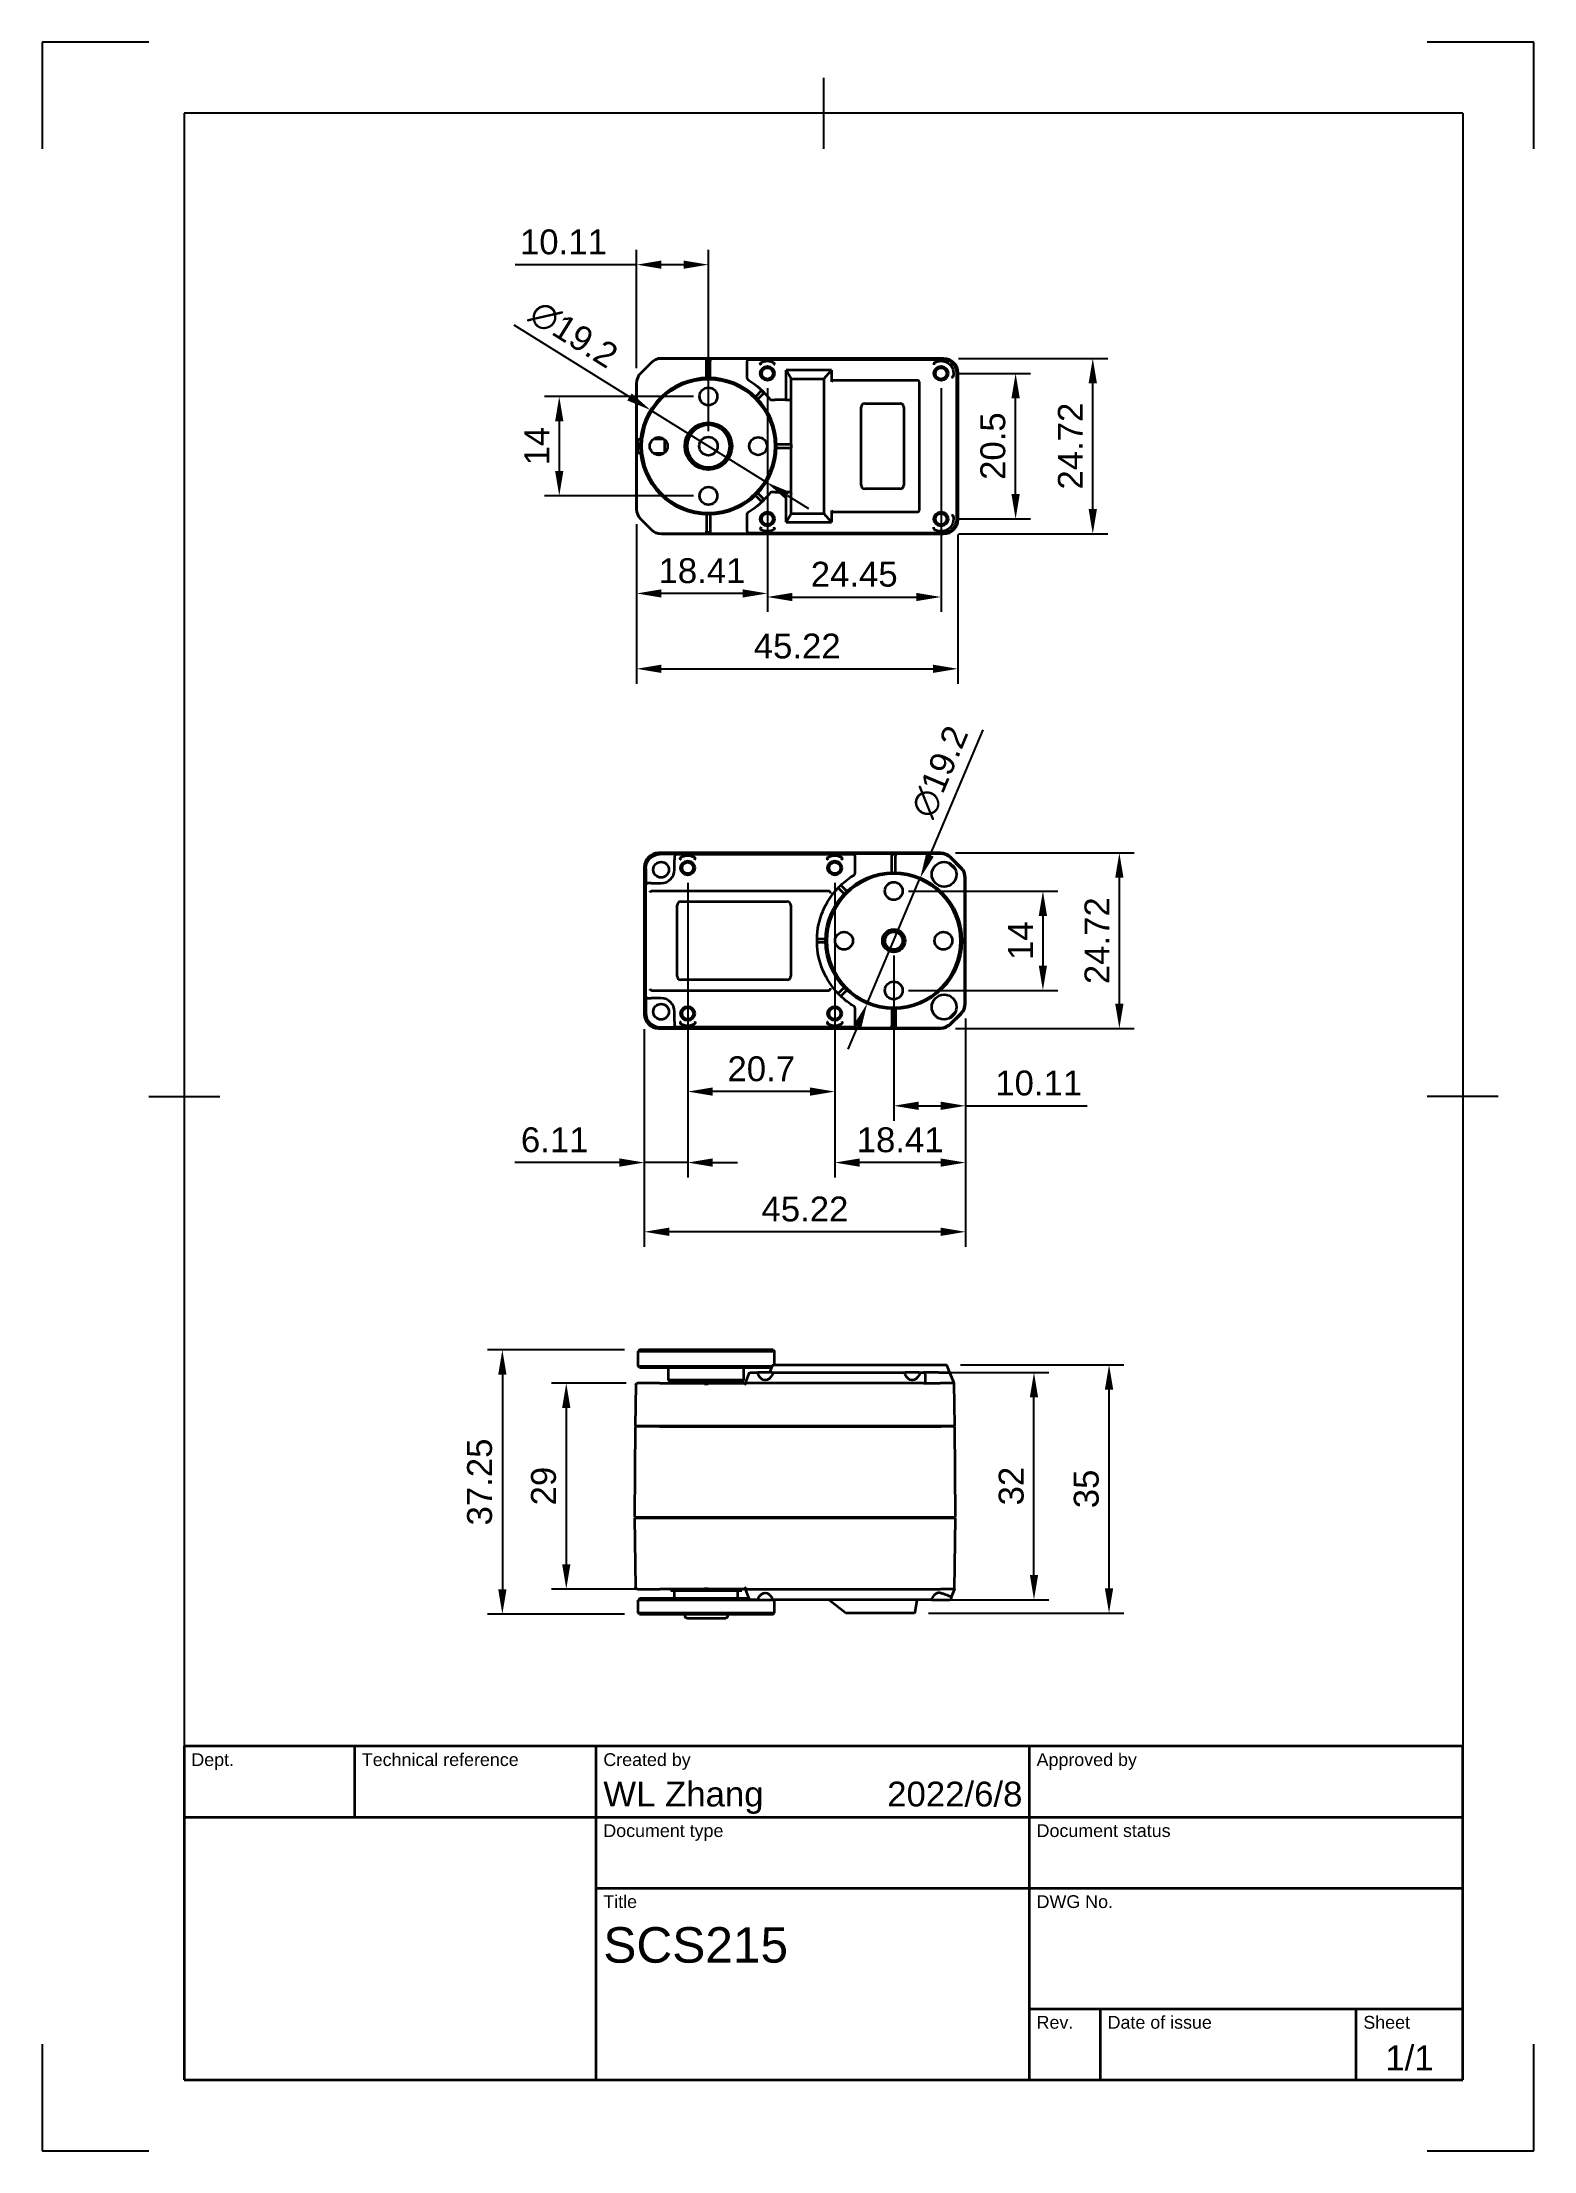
# Model space of a CAD drawing. Header units: millimetres. Extents: x 0 to 210, y 0 to 297.
import ezdxf
from ezdxf.enums import TextEntityAlignment as Align

# ---------------------------------------------------------------- set-up
doc = ezdxf.new("R2010")
doc.units = ezdxf.units.MM
doc.header["$LTSCALE"] = 0.75
for name, color, linetype, lineweight in [('Border', 7, 'Continuous', 25), ('Dimensions', 7, 'Continuous', 18), ('TitleBlock', 7, 'Continuous', 35), ('可见', 7, 'Continuous', 35)]:
    doc.layers.add(name, color=color, linetype=linetype, lineweight=lineweight)
doc.styles.add('FusionTitle', font='arial.ttf')
doc.styles.get("Standard").update_dxf_attribs({"font": 'arial.ttf'})
doc.dimstyles.new('ISO-25', dxfattribs={"dimtxt": 3.5, "dimasz": 3.5, "dimexe": 2.1, "dimexo": 2.1, "dimgap": 1.4, "dimtad": 1, "dimzin": 12, "dimdsep": 46, "dimtxsty": 'Standard', "dimcen": 0, "dimclrd": 256, "dimclre": 256, "dimclrt": 256, "dimazin": 3, "dimtp": 0.1, "dimtm": 0.1, "dimtfac": 0.714286, "dimtmove": 0, "dimatfit": 3, "dimfxl": 1, "dimtzin": 12, "dimarcsym": 0})

msp = doc.modelspace()

# ---------------------------------------------------------------- blocks, each defined once
blk = doc.blocks.new('ISO_A4(P)_SHEET')
at = {"layer": 'Border'}
for p, q in [((110, 292), (110, 282)), ((200, 287), (20, 287)), ((20, 287), (20, 10)), ((200, 287), (200, 10)), ((15, 148.5), (25, 148.5)), ((205, 148.5), (195, 148.5)), ((20, 10), (200, 10))]:
    blk.add_line(p, q, dxfattribs=at)
at = {"layer": 'Defpoints'}
for p, q in [((15, 297), (0, 297)), ((0, 297), (0, 282)), ((210, 297), (195, 297)), ((210, 282), (210, 297)), ((0, 15), (0, 0)), ((210, 0), (210, 15)), ((0, 0), (15, 0)), ((195, 0), (210, 0))]:
    blk.add_line(p, q, dxfattribs=at)
blk = doc.blocks.new('ISO_TITLEBLOCK')
at = {"layer": 'TitleBlock'}
for p, q in [((0, 47), (-180, 47)), ((-180, 47), (-180, 0)), ((-156, 37), (-156, 47)), ((-122, 0), (-122, 47)), ((-61, 0), (-61, 47)), ((0, 0), (0, 47)), ((-180, 37), (0, 37)), ((-122, 27), (0, 27)), ((-61, 10), (0, 10)), ((-51, 0), (-51, 10)), ((-15, 0), (-15, 10)), ((-180, 0), (0, 0))]:
    blk.add_line(p, q, dxfattribs=at)
at = {"layer": 'TitleBlock', "style": 'FusionTitle'}
for s, p in [('Dept.', (-179, 46)), ('Technical reference', (-155, 46)), ('Created by', (-121, 46)), ('Approved by', (-60, 46)), ('Document type', (-121, 36)), ('Document status', (-60, 36)), ('Title', (-121, 26)), ('DWG No.', (-60, 26)), ('Rev.', (-60, 9)), ('Date of issue', (-50, 9)), ('Sheet', (-14, 9))]:
    blk.add_text(s, height=1.8, dxfattribs=at).set_placement(p, align=Align.TOP_LEFT)
for tag, height, p in [('DEPT', 3.5, (-179, 42)), ('TECHNICAL_REFERENCE', 3.5, (-155, 42)), ('CREATED_BY', 3.5, (-121, 42)), ('APPROVED_BY', 3.5, (-60, 42)), ('DOCUMENT_TYPE', 3.5, (-121, 32)), ('DOCUMENT_STATUS', 3.5, (-60, 32)), ('TITLE_1', 5, (-121, 21.5)), ('TITLE_2', 5, (-121, 14)), ('TITLE_3', 5, (-121, 6.5)), ('DATE_OF_ISSUE', 3.5, (-50, 5))]:
    blk.add_attdef(tag, text='', height=height, dxfattribs=at).set_placement(p, align=Align.TOP_LEFT)
for tag, p in [('CREATED_DATE', (-62, 42)), ('APPROVED_DATE', (-0.99, 42))]:
    blk.add_attdef(tag, text='', height=3.5, dxfattribs=at).set_placement(p, align=Align.TOP_RIGHT)
for tag, height, p in [('DRAWING_NUMBER', 5, (-30.5, 19.75)), ('REV', 3.5, (-56, 4.85)), ('SHEET', 3.5, (-7.5, 4.85))]:
    blk.add_attdef(tag, text='', height=height, dxfattribs=at).set_placement(p, align=Align.TOP_CENTER)
blk = doc.blocks.new('*D26')
at = {"layer": 'Defpoints', "color": 0, "transparency": 16777216}
for p in [(102.095775, 250.353035), (126.545775, 250.353035), (126.545775, 218.853035)]:
    blk.add_point(p, dxfattribs=at)
at = {"layer": 'Dimensions', "lineweight": -2, "transparency": 16777216}
for p, q in [((102.095775, 248.253035), (102.095775, 216.753035)), ((126.545775, 248.253035), (126.545775, 216.753035)), ((105.595775, 218.853035), (123.045775, 218.853035))]:
    blk.add_line(p, q, dxfattribs=at)
at = {"layer": 'Dimensions', "transparency": 16777216}
for points in [[(105.595775, 219.436368), (105.595775, 218.269701), (102.095775, 218.853035)], [(123.045775, 219.436368), (123.045775, 218.269701), (126.545775, 218.853035)]]:
    blk.add_solid(points, dxfattribs=at)
at = {"layer": 'Dimensions', "transparency": 16777216, "insert": (114.320775, 222.04004), "char_height": 3.5, "attachment_point": 5}
blk.add_mtext('24.45', dxfattribs=at)
blk = doc.blocks.new('*D27')
at = {"layer": 'Defpoints', "color": 0, "transparency": 16777216}
for p in [(83.684071, 231.235161), (102.095775, 229.853035), (83.684071, 219.353035)]:
    blk.add_point(p, dxfattribs=at)
at = {"layer": 'Dimensions', "lineweight": -2, "transparency": 16777216}
for p, q in [((83.684071, 229.135161), (83.684071, 217.253035)), ((102.095775, 227.753035), (102.095775, 217.253035)), ((98.595775, 219.353035), (87.184071, 219.353035))]:
    blk.add_line(p, q, dxfattribs=at)
at = {"layer": 'Dimensions', "transparency": 16777216}
for points in [[(87.184071, 219.936368), (87.184071, 218.769701), (83.684071, 219.353035)], [(98.595775, 219.936368), (98.595775, 218.769701), (102.095775, 219.353035)]]:
    blk.add_solid(points, dxfattribs=at)
at = {"layer": 'Dimensions', "transparency": 16777216, "insert": (92.889923, 222.54004), "char_height": 3.5, "attachment_point": 5}
blk.add_mtext('18.41', dxfattribs=at)
blk = doc.blocks.new('*D28')
at = {"layer": 'Defpoints', "color": 0, "transparency": 16777216}
for p in [(83.684071, 265.660314), (83.684071, 248.970908), (93.795775, 240.103035)]:
    blk.add_point(p, dxfattribs=at)
at = {"layer": 'Dimensions', "lineweight": -2, "transparency": 16777216}
for p, q in [((83.684071, 251.070908), (83.684071, 267.760314)), ((93.795775, 242.203035), (93.795775, 267.760314)), ((83.684071, 265.660314), (66.578478, 265.660314)), ((90.295775, 265.660314), (87.184071, 265.660314))]:
    blk.add_line(p, q, dxfattribs=at)
at = {"layer": 'Dimensions', "transparency": 16777216}
for points in [[(87.184071, 266.243647), (87.184071, 265.07698), (83.684071, 265.660314)], [(90.295775, 266.243647), (90.295775, 265.07698), (93.795775, 265.660314)]]:
    blk.add_solid(points, dxfattribs=at)
at = {"layer": 'Dimensions', "transparency": 16777216, "insert": (73.381275, 268.847319), "char_height": 3.5, "attachment_point": 5}
blk.add_mtext('10.11', dxfattribs=at)
blk = doc.blocks.new('*D29')
at = {"layer": 'Defpoints', "color": 0, "transparency": 16777216}
for p in [(126.545775, 250.353035), (137.045775, 250.353035), (126.545775, 229.853035)]:
    blk.add_point(p, dxfattribs=at)
at = {"layer": 'Dimensions', "lineweight": -2, "transparency": 16777216}
for p, q in [((128.645775, 250.353035), (139.145775, 250.353035)), ((137.045775, 233.353035), (137.045775, 246.853035)), ((128.645775, 229.853035), (139.145775, 229.853035))]:
    blk.add_line(p, q, dxfattribs=at)
at = {"layer": 'Dimensions', "transparency": 16777216}
for points in [[(136.462442, 246.853035), (137.629108, 246.853035), (137.045775, 250.353035)], [(136.462442, 233.353035), (137.629108, 233.353035), (137.045775, 229.853035)]]:
    blk.add_solid(points, dxfattribs=at)
at = {"layer": 'Dimensions', "transparency": 16777216, "insert": (133.85877, 240.103035), "char_height": 3.5, "attachment_point": 5, "rotation": 90}
blk.add_mtext('20.5', dxfattribs=at)
blk = doc.blocks.new('*D30')
at = {"layer": 'Defpoints', "color": 0, "transparency": 16777216}
for p in [(126.907555, 252.464739), (147.907555, 252.464739), (126.907555, 227.741331)]:
    blk.add_point(p, dxfattribs=at)
at = {"layer": 'Dimensions', "lineweight": -2, "transparency": 16777216}
for p, q in [((129.007555, 252.464739), (150.007555, 252.464739)), ((147.907555, 231.241331), (147.907555, 248.964739)), ((129.007555, 227.741331), (150.007555, 227.741331))]:
    blk.add_line(p, q, dxfattribs=at)
at = {"layer": 'Dimensions', "transparency": 16777216}
for points in [[(147.324222, 248.964739), (148.490889, 248.964739), (147.907555, 252.464739)], [(147.324222, 231.241331), (148.490889, 231.241331), (147.907555, 227.741331)]]:
    blk.add_solid(points, dxfattribs=at)
at = {"layer": 'Dimensions', "transparency": 16777216, "insert": (144.750393, 240.103035), "char_height": 3.5, "attachment_point": 5, "rotation": 90}
blk.add_mtext('24.72', dxfattribs=at)
blk = doc.blocks.new('*D31')
at = {"layer": 'Defpoints', "color": 0, "transparency": 16777216}
for p in [(83.684071, 231.235161), (128.907479, 229.741178), (128.907479, 208.741178)]:
    blk.add_point(p, dxfattribs=at)
at = {"layer": 'Dimensions', "lineweight": -2, "transparency": 16777216}
for p, q in [((83.684071, 229.135161), (83.684071, 206.641178)), ((128.907479, 227.641178), (128.907479, 206.641178)), ((87.184071, 208.741178), (125.407479, 208.741178))]:
    blk.add_line(p, q, dxfattribs=at)
at = {"layer": 'Dimensions', "transparency": 16777216}
for points in [[(87.184071, 209.324512), (87.184071, 208.157845), (83.684071, 208.741178)], [(125.407479, 209.324512), (125.407479, 208.157845), (128.907479, 208.741178)]]:
    blk.add_solid(points, dxfattribs=at)
at = {"layer": 'Dimensions', "transparency": 16777216, "insert": (106.295775, 211.928184), "char_height": 3.5, "attachment_point": 5}
blk.add_mtext('45.22', dxfattribs=at)
blk = doc.blocks.new('*D32')
at = {"layer": 'Defpoints', "color": 0, "transparency": 16777216}
for p in [(84.093786, 112.826677), (64.784708, 75.576677), (84.093786, 75.576677)]:
    blk.add_point(p, dxfattribs=at)
at = {"layer": 'Dimensions', "lineweight": -2, "transparency": 16777216}
for p, q in [((81.993786, 112.826677), (62.684708, 112.826677)), ((64.784708, 109.326677), (64.784708, 79.076677)), ((81.993786, 75.576677), (62.684708, 75.576677))]:
    blk.add_line(p, q, dxfattribs=at)
at = {"layer": 'Dimensions', "transparency": 16777216}
for points in [[(64.201375, 109.326677), (65.368041, 109.326677), (64.784708, 112.826677)], [(64.201375, 79.076677), (65.368041, 79.076677), (64.784708, 75.576677)]]:
    blk.add_solid(points, dxfattribs=at)
at = {"layer": 'Dimensions', "transparency": 16777216, "insert": (61.596509, 94.201677), "char_height": 3.5, "attachment_point": 5, "rotation": 90}
blk.add_mtext('37.25', dxfattribs=at)
blk = doc.blocks.new('*D33')
at = {"layer": 'Defpoints', "color": 0, "transparency": 16777216}
for p in [(119.884005, 170.444142), (129.995709, 161.576268), (129.995709, 147.191741)]:
    blk.add_point(p, dxfattribs=at)
at = {"layer": 'Dimensions', "lineweight": -2, "transparency": 16777216}
for p, q in [((119.884005, 168.344142), (119.884005, 145.091741)), ((129.995709, 159.476268), (129.995709, 145.091741)), ((123.384005, 147.191741), (126.495709, 147.191741)), ((129.995709, 147.191741), (147.101302, 147.191741))]:
    blk.add_line(p, q, dxfattribs=at)
at = {"layer": 'Dimensions', "transparency": 16777216}
for points in [[(123.384005, 147.775074), (123.384005, 146.608407), (119.884005, 147.191741)], [(126.495709, 147.775074), (126.495709, 146.608407), (129.995709, 147.191741)]]:
    blk.add_solid(points, dxfattribs=at)
at = {"layer": 'Dimensions', "transparency": 16777216, "insert": (140.298505, 150.378746), "char_height": 3.5, "attachment_point": 5}
blk.add_mtext('10.11', dxfattribs=at)
blk = doc.blocks.new('*D34')
at = {"layer": 'Defpoints', "color": 0, "transparency": 16777216}
for p in [(129.995709, 161.576268), (111.584005, 160.194142), (111.584005, 139.194142)]:
    blk.add_point(p, dxfattribs=at)
at = {"layer": 'Dimensions', "lineweight": -2, "transparency": 16777216}
for p, q in [((111.584005, 158.094142), (111.584005, 137.094142)), ((129.995709, 159.476268), (129.995709, 137.094142)), ((126.495709, 139.194142), (115.084005, 139.194142))]:
    blk.add_line(p, q, dxfattribs=at)
at = {"layer": 'Dimensions', "transparency": 16777216}
for points in [[(115.084005, 139.777475), (115.084005, 138.610808), (111.584005, 139.194142)], [(126.495709, 139.777475), (126.495709, 138.610808), (129.995709, 139.194142)]]:
    blk.add_solid(points, dxfattribs=at)
at = {"layer": 'Dimensions', "transparency": 16777216, "insert": (120.789857, 142.381147), "char_height": 3.5, "attachment_point": 5}
blk.add_mtext('18.41', dxfattribs=at)
blk = doc.blocks.new('*D35')
at = {"layer": 'Defpoints', "color": 0, "transparency": 16777216}
for p in [(90.884005, 180.694142), (111.584005, 180.694142), (90.884005, 149.194142)]:
    blk.add_point(p, dxfattribs=at)
at = {"layer": 'Dimensions', "lineweight": -2, "transparency": 16777216}
for p, q in [((90.884005, 178.594142), (90.884005, 147.094142)), ((111.584005, 178.594142), (111.584005, 147.094142)), ((108.084005, 149.194142), (94.384005, 149.194142))]:
    blk.add_line(p, q, dxfattribs=at)
at = {"layer": 'Dimensions', "transparency": 16777216}
for points in [[(94.384005, 149.777475), (94.384005, 148.610808), (90.884005, 149.194142)], [(108.084005, 149.777475), (108.084005, 148.610808), (111.584005, 149.194142)]]:
    blk.add_solid(points, dxfattribs=at)
at = {"layer": 'Dimensions', "transparency": 16777216, "insert": (101.234005, 152.381147), "char_height": 3.5, "attachment_point": 5}
blk.add_mtext('20.7', dxfattribs=at)
blk = doc.blocks.new('*D36')
at = {"layer": 'Defpoints', "color": 0, "transparency": 16777216}
for p in [(129.995709, 161.576268), (84.772301, 160.082362), (84.772301, 129.444741)]:
    blk.add_point(p, dxfattribs=at)
at = {"layer": 'Dimensions', "lineweight": -2, "transparency": 16777216}
for p, q in [((84.772301, 157.982362), (84.772301, 127.344741)), ((129.995709, 159.476268), (129.995709, 127.344741)), ((126.495709, 129.444741), (88.272301, 129.444741))]:
    blk.add_line(p, q, dxfattribs=at)
at = {"layer": 'Dimensions', "transparency": 16777216}
for points in [[(88.272301, 130.028074), (88.272301, 128.861407), (84.772301, 129.444741)], [(126.495709, 130.028074), (126.495709, 128.861407), (129.995709, 129.444741)]]:
    blk.add_solid(points, dxfattribs=at)
at = {"layer": 'Dimensions', "transparency": 16777216, "insert": (107.384005, 132.631746), "char_height": 3.5, "attachment_point": 5}
blk.add_mtext('45.22', dxfattribs=at)
blk = doc.blocks.new('*D37')
at = {"layer": 'Defpoints', "color": 0, "transparency": 16777216}
for p in [(84.772301, 160.082362), (90.884005, 160.194142), (84.772301, 139.194142)]:
    blk.add_point(p, dxfattribs=at)
at = {"layer": 'Dimensions', "lineweight": -2, "transparency": 16777216}
for p, q in [((84.772301, 157.982362), (84.772301, 137.094142)), ((90.884005, 158.094142), (90.884005, 137.094142)), ((81.272301, 139.194142), (66.537444, 139.194142)), ((90.884005, 139.194142), (84.772301, 139.194142)), ((94.384005, 139.194142), (97.884005, 139.194142))]:
    blk.add_line(p, q, dxfattribs=at)
at = {"layer": 'Dimensions', "transparency": 16777216}
for points in [[(81.272301, 139.777475), (81.272301, 138.610808), (84.772301, 139.194142)], [(94.384005, 139.777475), (94.384005, 138.610808), (90.884005, 139.194142)]]:
    blk.add_solid(points, dxfattribs=at)
at = {"layer": 'Dimensions', "transparency": 16777216, "insert": (72.154872, 142.381147), "char_height": 3.5, "attachment_point": 5}
blk.add_mtext('6.11', dxfattribs=at)
blk = doc.blocks.new('*D38')
at = {"layer": 'Defpoints', "color": 0, "transparency": 16777216}
for p in [(126.501878, 182.805846), (151.651171, 182.805846), (126.501878, 158.082438)]:
    blk.add_point(p, dxfattribs=at)
at = {"layer": 'Dimensions', "lineweight": -2, "transparency": 16777216}
for p, q in [((128.601878, 182.805846), (153.751171, 182.805846)), ((151.651171, 161.582438), (151.651171, 179.305846)), ((128.601878, 158.082438), (153.751171, 158.082438))]:
    blk.add_line(p, q, dxfattribs=at)
at = {"layer": 'Dimensions', "transparency": 16777216}
for points in [[(151.067837, 179.305846), (152.234504, 179.305846), (151.651171, 182.805846)], [(151.067837, 161.582438), (152.234504, 161.582438), (151.651171, 158.082438)]]:
    blk.add_solid(points, dxfattribs=at)
at = {"layer": 'Dimensions', "transparency": 16777216, "insert": (148.494008, 170.444142), "char_height": 3.5, "attachment_point": 5, "rotation": 90}
blk.add_mtext('24.72', dxfattribs=at)
blk = doc.blocks.new('*D39')
at = {"layer": 'Defpoints', "color": 0, "transparency": 16777216}
for p in [(85.650283, 245.183484), (101.941267, 235.022586)]:
    blk.add_point(p, dxfattribs=at)
at = {"layer": 'Dimensions', "lineweight": -2, "transparency": 16777216}
for p, q in [((66.420496, 257.177352), (82.680573, 247.035731)), ((101.941267, 235.022586), (85.650283, 245.183484)), ((104.910978, 233.170339), (107.880688, 231.318092))]:
    blk.add_line(p, q, dxfattribs=at)
at = {"layer": 'Dimensions', "transparency": 16777216}
for points in [[(82.989281, 247.530683), (82.371865, 246.540779), (85.650283, 245.183484)], [(105.219685, 233.66529), (104.60227, 232.675387), (101.941267, 235.022586)]]:
    blk.add_solid(points, dxfattribs=at)
at = {"layer": 'Dimensions', "transparency": 16777216, "insert": (74.804087, 255.819858), "char_height": 3.5, "attachment_point": 5, "rotation": 328.04770387}
blk.add_mtext('∅19.2', dxfattribs=at)
blk = doc.blocks.new('*D40')
at = {"layer": 'Defpoints', "color": 0, "transparency": 16777216}
for p in [(93.795775, 247.103033), (72.795775, 233.103037), (93.795775, 233.103037)]:
    blk.add_point(p, dxfattribs=at)
at = {"layer": 'Dimensions', "lineweight": -2, "transparency": 16777216}
for p, q in [((91.695775, 247.103033), (70.695775, 247.103033)), ((72.795775, 243.603033), (72.795775, 236.603037)), ((91.695775, 233.103037), (70.695775, 233.103037))]:
    blk.add_line(p, q, dxfattribs=at)
at = {"layer": 'Dimensions', "transparency": 16777216}
for points in [[(72.212442, 243.603033), (73.379108, 243.603033), (72.795775, 247.103033)], [(72.212442, 236.603037), (73.379108, 236.603037), (72.795775, 233.103037)]]:
    blk.add_solid(points, dxfattribs=at)
at = {"layer": 'Dimensions', "transparency": 16777216, "insert": (69.638613, 240.103035), "char_height": 3.5, "attachment_point": 5, "rotation": 90}
blk.add_mtext('14', dxfattribs=at)
blk = doc.blocks.new('*D41')
at = {"layer": 'Defpoints', "color": 0, "transparency": 16777216}
for p in [(119.884005, 177.444144), (119.884005, 163.44414), (140.884005, 163.44414)]:
    blk.add_point(p, dxfattribs=at)
at = {"layer": 'Dimensions', "lineweight": -2, "transparency": 16777216}
for p, q in [((121.984005, 177.444144), (142.984005, 177.444144)), ((140.884005, 173.944144), (140.884005, 166.94414)), ((121.984005, 163.44414), (142.984005, 163.44414))]:
    blk.add_line(p, q, dxfattribs=at)
at = {"layer": 'Dimensions', "transparency": 16777216}
for points in [[(140.300671, 173.944144), (141.467338, 173.944144), (140.884005, 177.444144)], [(140.300671, 166.94414), (141.467338, 166.94414), (140.884005, 163.44414)]]:
    blk.add_solid(points, dxfattribs=at)
at = {"layer": 'Dimensions', "transparency": 16777216, "insert": (137.726842, 170.444142), "char_height": 3.5, "attachment_point": 5, "rotation": 90}
blk.add_mtext('14', dxfattribs=at)
blk = doc.blocks.new('*D42')
at = {"layer": 'Defpoints', "color": 0, "transparency": 16777216}
for p in [(123.6238, 179.285744), (116.14421, 161.602539)]:
    blk.add_point(p, dxfattribs=at)
at = {"layer": 'Dimensions', "lineweight": -2, "transparency": 16777216}
for p, q in [((132.452667, 200.158902), (124.987267, 182.509245)), ((116.14421, 161.602539), (123.6238, 179.285744)), ((114.780743, 158.379038), (113.417276, 155.155538))]:
    blk.add_line(p, q, dxfattribs=at)
at = {"layer": 'Dimensions', "transparency": 16777216}
for points in [[(124.450017, 182.73649), (125.524517, 182.282001), (123.6238, 179.285744)], [(114.243493, 158.606283), (115.317993, 158.151794), (116.14421, 161.602539)]]:
    blk.add_solid(points, dxfattribs=at)
at = {"layer": 'Dimensions', "transparency": 16777216, "insert": (126.376315, 194.225492), "char_height": 3.5, "attachment_point": 5, "rotation": 67.07274606}
blk.add_mtext('∅19.2', dxfattribs=at)
blk = doc.blocks.new('*D43')
at = {"layer": 'Defpoints', "color": 0, "transparency": 16777216}
for p in [(121.505265, 109.626677), (139.63119, 109.626677), (125.241505, 77.626677)]:
    blk.add_point(p, dxfattribs=at)
at = {"layer": 'Dimensions', "lineweight": -2, "transparency": 16777216}
for p, q in [((123.605265, 109.626677), (141.73119, 109.626677)), ((139.63119, 81.126677), (139.63119, 106.126677)), ((127.341505, 77.626677), (141.73119, 77.626677))]:
    blk.add_line(p, q, dxfattribs=at)
at = {"layer": 'Dimensions', "transparency": 16777216}
for points in [[(139.047857, 106.126677), (140.214524, 106.126677), (139.63119, 109.626677)], [(139.047857, 81.126677), (140.214524, 81.126677), (139.63119, 77.626677)]]:
    blk.add_solid(points, dxfattribs=at)
at = {"layer": 'Dimensions', "transparency": 16777216, "insert": (136.442991, 93.626677), "char_height": 3.5, "attachment_point": 5, "rotation": 90}
blk.add_mtext('32', dxfattribs=at)
blk = doc.blocks.new('*D44')
at = {"layer": 'Defpoints', "color": 0, "transparency": 16777216}
for p in [(127.16658, 110.726677), (150.197518, 110.726677), (122.69403, 75.726677)]:
    blk.add_point(p, dxfattribs=at)
at = {"layer": 'Dimensions', "lineweight": -2, "transparency": 16777216}
for p, q in [((129.26658, 110.726677), (152.297518, 110.726677)), ((150.197518, 79.226677), (150.197518, 107.226677)), ((124.79403, 75.726677), (152.297518, 75.726677))]:
    blk.add_line(p, q, dxfattribs=at)
at = {"layer": 'Dimensions', "transparency": 16777216}
for points in [[(149.614184, 107.226677), (150.780851, 107.226677), (150.197518, 110.726677)], [(149.614184, 79.226677), (150.780851, 79.226677), (150.197518, 75.726677)]]:
    blk.add_solid(points, dxfattribs=at)
at = {"layer": 'Dimensions', "transparency": 16777216, "insert": (147.009318, 93.226677), "char_height": 3.5, "attachment_point": 5, "rotation": 90}
blk.add_mtext('35', dxfattribs=at)
blk = doc.blocks.new('*D45')
at = {"layer": 'Defpoints', "color": 0, "transparency": 16777216}
for p in [(84.336613, 108.126677), (73.782468, 79.126678), (85.695666, 79.126678)]:
    blk.add_point(p, dxfattribs=at)
at = {"layer": 'Dimensions', "lineweight": -2, "transparency": 16777216}
for p, q in [((82.236613, 108.126677), (71.682468, 108.126677)), ((73.782468, 104.626677), (73.782468, 82.626678)), ((83.595666, 79.126678), (71.682468, 79.126678))]:
    blk.add_line(p, q, dxfattribs=at)
at = {"layer": 'Dimensions', "transparency": 16777216}
for points in [[(73.199135, 104.626677), (74.365801, 104.626677), (73.782468, 108.126677)], [(73.199135, 82.626678), (74.365801, 82.626678), (73.782468, 79.126678)]]:
    blk.add_solid(points, dxfattribs=at)
at = {"layer": 'Dimensions', "transparency": 16777216, "insert": (70.595463, 93.626677), "char_height": 3.5, "attachment_point": 5, "rotation": 90}
blk.add_mtext('29', dxfattribs=at)

# ---------------------------------------------------------------- dimensions: what is measured, and where the dimension line sits
at = {"layer": 'Dimensions'}
for base, p1, p2, angle, picture, middle in [((83.684, 265.66), (93.796, 240.103), (83.684, 248.971), 180, '*D28', (73.381, 268.847)), ((83.684, 219.353), (102.096, 229.853), (83.684, 231.235), 180, '*D27', (92.89, 222.54)), ((129.996, 147.192), (119.884, 170.444), (129.996, 161.576), 180, '*D33', (140.299, 150.379)), ((84.772, 129.445), (129.996, 161.576), (84.772, 160.082), 180, '*D36', (107.384, 132.632)), ((150.198, 110.727), (122.694, 75.727), (127.167, 110.727), 270, '*D44', (147.009, 93.227)), ((73.782, 79.127), (84.337, 108.127), (85.696, 79.127), 270.00002, '*D45', (70.595, 93.627)), ((139.631, 109.627), (125.242, 77.627), (121.505, 109.627), 270, '*D43', (136.443, 93.627))]:
    dim = msp.add_linear_dim(base=base, p1=p1, p2=p2, angle=angle, dimstyle='ISO-25', override={"dimlfac": 1, "dimclrd": 256, "dimclre": 256}, dxfattribs=at)
    dim.commit()
    dim.dimension.update_dxf_attribs({"geometry": picture, "text_midpoint": middle})
dim = msp.add_diameter_dim_2p(p1=(101.941, 235.023), p2=(85.65, 245.183), dimstyle='ISO-25', override={"dimlfac": 1, "dimclrd": 256, "dimclre": 256}, dxfattribs=at)
dim.commit()
dim.dimension.update_dxf_attribs({"geometry": '*D39', "text_midpoint": (73.066, 253.033), "dimtype": 163})
for p1, p2, distance, picture, middle in [((126.908, 227.741), (126.908, 252.465), -21, '*D30', (144.75, 240.103)), ((102.096, 250.353), (126.546, 250.353), -31.5, '*D26', (114.321, 222.04)), ((126.546, 229.853), (126.546, 250.353), -10.5, '*D29', (133.859, 240.103)), ((93.796, 247.103), (93.796, 233.103), -21, '*D40', (69.639, 240.103)), ((111.584, 180.694), (90.884, 180.694), 31.5, '*D35', (101.234, 152.381)), ((119.884, 177.444), (119.884, 163.444), 21, '*D41', (137.727, 170.444))]:
    dim = msp.add_aligned_dim(p1=p1, p2=p2, distance=distance, dimstyle='ISO-25', override={"dimlfac": 1, "dimclrd": 256, "dimclre": 256}, dxfattribs=at)
    dim.commit()
    dim.dimension.update_dxf_attribs({"geometry": picture, "text_midpoint": middle})
for base, p1, p2, picture, middle in [((128.907, 208.741), (83.684, 231.235), (128.907, 229.741), '*D31', (106.296, 211.928)), ((111.584, 139.194), (129.996, 161.576), (111.584, 160.194), '*D34', (120.79, 142.381)), ((84.772, 139.194), (90.884, 160.194), (84.772, 160.082), '*D37', (72.155, 142.381))]:
    dim = msp.add_linear_dim(base=base, p1=p1, p2=p2, dimstyle='ISO-25', override={"dimlfac": 1, "dimclrd": 256, "dimclre": 256}, dxfattribs=at)
    dim.commit()
    dim.dimension.update_dxf_attribs({"geometry": picture, "text_midpoint": middle})
dim = msp.add_diameter_dim_2p(p1=(116.144, 161.603), p2=(123.624, 179.286), dimstyle='ISO-25', override={"dimlfac": 1, "dimclrd": 256, "dimclre": 256}, dxfattribs=at)
dim.commit()
dim.dimension.update_dxf_attribs({"geometry": '*D42', "text_midpoint": (126.376, 194.225)})
for base, p1, p2, angle, picture, middle, dimtype in [((151.651, 182.806), (126.502, 158.082), (126.502, 182.806), 90, '*D38', (151.651, 170.444), 160), ((64.785, 75.577), (84.094, 112.827), (84.094, 75.577), 270, '*D32', (64.785, 94.202), 161)]:
    dim = msp.add_linear_dim(base=base, p1=p1, p2=p2, angle=angle, dimstyle='ISO-25', override={"dimlfac": 1}, dxfattribs=at)
    dim.commit()
    dim.dimension.update_dxf_attribs({"geometry": picture, "text_midpoint": middle, "dimtype": dimtype})

# ---------------------------------------------------------------- linework, layer by layer
at = {"layer": '可见', "extrusion": (0, 1, 0)}
for p, q in [((87.178, 252.465, 4.7), (126.908, 252.465, 4.7)), ((126.906, 252.463, 4.8), (87.179, 252.463, 4.8)), ((84.27, 250.385, 4.7), (85.764, 251.879, 4.7)), ((85.764, 251.877, 4.8), (84.272, 250.384, 4.8)), ((94.046, 252.223, 14.753), (93.546, 252.223, 14.753)), ((93.546, 249.7, 14.8), (93.546, 252.077, 14.8)), ((94.046, 249.7, 14.8), (94.046, 252.077, 14.8)), ((99.257, 249.661, 14.8), (99.257, 252.077, 14.8)), ((99.488, 252.323, 14.8), (126.766, 252.323, 14.8)), ((104.746, 246.803, 16.3), (104.746, 250.803, 16.3)), ((111.121, 250.803, 16.3), (104.746, 250.803, 16.3)), ((105.446, 249.603, 15.44), (104.746, 250.803, 16.3)), ((105.446, 246.803, 15.44), (105.446, 249.603, 15.44)), ((105.446, 249.603, 15.44), (110.046, 249.603, 15.44)), ((110.046, 249.603, 15.44), (111.121, 250.803, 16.3)), ((110.046, 249.603, 15.44), (110.046, 230.603, 15.44)), ((111.121, 250.803, 16.3), (111.121, 249.17, 16.3)), ((128.766, 229.882, 14.8), (128.766, 250.324, 14.8)), ((128.906, 229.743, 4.8), (128.906, 250.463, 4.8)), ((128.907, 250.465, 4.7), (128.907, 229.741, 4.7)), ((83.684, 231.235, 4.7), (83.684, 248.971, 4.7)), ((83.686, 248.97, 4.8), (83.686, 231.236, 4.8)), ((101.256, 247.917, 14.8), (100.405, 247.066, 14.8)), ((100.758, 246.712, 14.8), (101.61, 247.563, 14.8)), ((101.61, 247.563, 14.8), (101.256, 247.917, 14.8)), ((104.651, 246.603, 16.1), (103.124, 246.603, 16.1)), ((104.651, 246.603, 16.1), (105.246, 246.603, 15.369)), ((105.446, 240.353, 14.8), (105.446, 246.803, 14.8)), ((123.302, 249.345, 16.3), (111.398, 249.345, 16.3)), ((123.499, 231.058, 16.3), (123.499, 249.148, 16.3)), ((115.296, 234.603, 18.2), (115.296, 245.603, 18.2)), ((115.796, 246.103, 18.2), (120.796, 246.103, 18.2)), ((121.296, 245.603, 18.2), (121.296, 234.603, 18.2)), ((83.791, 241.103, 12.3), (83.822, 241.103, 14.553)), ((83.791, 241.103, 12.3), (83.791, 239.103, 12.3)), ((84.248, 241.103, 14.8), (84.072, 241.103, 14.8)), ((87.546, 241.103, 14.8), (86.046, 241.103, 14.8)), ((87.596, 241.064, 14), (87.596, 239.143, 14)), ((83.822, 239.103, 14.553), (83.791, 239.103, 12.3)), ((84.072, 239.103, 14.8), (84.248, 239.103, 14.8)), ((86.046, 239.103, 14.8), (87.546, 239.103, 14.8)), ((105.446, 240.353, 14.8), (103.393, 240.353, 14.8)), ((103.393, 239.853, 14.8), (105.446, 239.853, 14.8)), ((105.446, 240.353, 14.7), (105.446, 239.853, 14.7)), ((105.446, 233.403, 14.8), (105.446, 239.853, 14.8)), ((100.405, 233.14, 14.8), (101.256, 232.289, 14.8)), ((101.61, 232.643, 14.8), (100.758, 233.494, 14.8)), ((101.256, 232.289, 14.8), (101.61, 232.643, 14.8)), ((103.124, 233.603, 16.1), (104.651, 233.603, 16.1)), ((105.246, 233.603, 15.369), (104.651, 233.603, 16.1)), ((104.746, 229.403, 16.3), (104.746, 233.403, 16.3)), ((105.446, 230.603, 15.44), (105.446, 233.403, 15.44)), ((120.796, 234.103, 18.2), (115.796, 234.103, 18.2)), ((85.764, 228.327, 4.7), (84.27, 229.821, 4.7)), ((84.272, 229.822, 4.8), (85.764, 228.329, 4.8)), ((93.546, 230.506, 14.8), (93.546, 228.129, 14.8)), ((94.046, 230.506, 14.8), (94.046, 228.129, 14.8)), ((99.257, 228.129, 14.8), (99.257, 230.545, 14.8)), ((104.746, 229.403, 16.3), (105.446, 230.603, 15.44)), ((104.746, 229.403, 16.3), (111.121, 229.403, 16.3)), ((105.446, 230.603, 15.44), (110.046, 230.603, 15.44)), ((111.121, 229.403, 16.3), (110.046, 230.603, 15.44)), ((111.121, 231.036, 16.3), (111.121, 229.403, 16.3)), ((111.398, 230.861, 16.3), (123.302, 230.861, 16.3)), ((126.908, 227.741, 4.7), (87.178, 227.741, 4.7)), ((87.179, 227.743, 4.8), (126.906, 227.743, 4.8)), ((93.546, 227.983, 14.753), (94.046, 227.983, 14.753)), ((99.488, 227.883, 14.8), (126.766, 227.883, 14.8)), ((126.502, 182.806, -4.7), (86.772, 182.806, -4.7)), ((126.456, 182.694, 8.2), (86.884, 182.694, 8.2)), ((89.279, 182.61, 14.2), (86.968, 182.61, 14.2)), ((89.034, 182.34, 14.2), (89.034, 181.822, 15.45)), ((89.034, 180.444, 15.45), (89.034, 181.822, 15.45)), ((89.282, 182.61, 14.2), (114.192, 182.61, 14.2)), ((114.423, 182.364, 14.2), (114.423, 179.9, 14.2)), ((120.134, 182.564, 14.1), (119.634, 182.564, 14.1)), ((119.634, 180.041, 14.2), (119.634, 182.364, 14.2)), ((120.134, 180.041, 14.2), (120.134, 182.364, 14.2)), ((127.606, 181.43, 14.1), (128.62, 180.416, 14.1)), ((129.298, 180.68, 8.2), (127.87, 182.108, 8.2)), ((129.41, 180.726, -4.7), (127.916, 182.22, -4.7)), ((84.772, 180.806, -4.7), (84.772, 160.082, -4.7)), ((84.884, 160.194, 8.2), (84.884, 180.694, 8.2)), ((84.968, 180.61, 14.2), (84.968, 178.299, 14.2)), ((84.968, 162.592, 14.2), (84.968, 178.296, 14.2)), ((85.756, 178.544, 15.45), (85.238, 178.544, 14.2)), ((85.756, 178.544, 15.45), (87.134, 178.544, 15.45)), ((113.275, 177.407, 14.2), (112.424, 178.258, 14.2)), ((129.884, 161.622, 8.2), (129.884, 179.266, 8.2)), ((129.996, 161.576, -4.7), (129.996, 179.312, -4.7)), ((110.725, 177.444, 15.7), (85.798, 177.444, 15.7)), ((89.384, 165.444, 16.8), (89.384, 175.444, 16.8)), ((89.884, 175.944, 16.8), (104.884, 175.944, 16.8)), ((105.384, 175.444, 16.8), (105.384, 165.444, 16.8)), ((112.07, 177.904, 14.2), (112.921, 177.053, 14.2)), ((109.084, 170.694, 14.2), (110.287, 170.694, 14.2)), ((110.287, 170.194, 14.2), (109.084, 170.194, 14.2)), ((129.481, 170.694, 14.2), (129.554, 170.694, 14.2)), ((129.481, 170.194, 14.2), (129.554, 170.194, 14.2)), ((129.754, 170.194, 14.1), (129.754, 170.694, 14.1)), ((85.798, 163.444, 15.7), (110.725, 163.444, 15.7)), ((104.884, 164.944, 16.8), (89.884, 164.944, 16.8)), ((112.921, 163.835, 14.2), (112.07, 162.984, 14.2)), ((112.424, 162.63, 14.2), (113.275, 163.481, 14.2)), ((84.968, 162.589, 14.2), (84.968, 160.278, 14.2)), ((85.238, 162.344, 14.2), (85.756, 162.344, 15.45)), ((87.134, 162.344, 15.45), (85.756, 162.344, 15.45)), ((89.034, 159.066, 15.45), (89.034, 160.444, 15.45)), ((114.423, 160.989, 14.2), (114.423, 158.524, 14.2)), ((119.634, 160.847, 14.2), (119.634, 158.524, 14.2)), ((120.134, 160.847, 14.2), (120.134, 158.524, 14.2)), ((128.62, 160.472, 14.1), (127.606, 159.458, 14.1)), ((86.772, 158.082, -4.7), (126.502, 158.082, -4.7)), ((86.884, 158.194, 8.2), (126.456, 158.194, 8.2)), ((86.968, 158.278, 14.2), (89.279, 158.278, 14.2)), ((89.034, 159.066, 15.45), (89.034, 158.548, 14.2)), ((114.192, 158.278, 14.2), (89.282, 158.278, 14.2)), ((119.634, 158.324, 14.1), (120.134, 158.324, 14.1)), ((127.87, 158.78, 8.2), (129.298, 160.208, 8.2)), ((127.916, 158.668, -4.7), (129.41, 160.162, -4.7))]:
    msp.add_line(p, q, dxfattribs=at)
at = {"layer": '可见'}
for p, q in [((84.094, 112.827), (83.894, 112.627)), ((83.894, 110.527), (83.894, 112.627)), ((84.094, 110.327), (83.894, 110.527)), ((88.194, 108.527), (88.194, 110.327)), ((98.794, 108.527), (98.794, 110.327)), ((102.894, 112.827), (103.094, 112.627)), ((103.061, 110.727, 6.72), (127.167, 110.727, 6.72)), ((103.094, 110.727), (103.094, 112.627)), ((127.84, 109.503, 6.817), (127.398, 110.572, 6.723)), ((83.574, 107.88, 8.788), (83.494, 102.127, 8.822)), ((85.718, 108.127, 11.407), (84.337, 108.127, 10.026)), ((86.955, 108.127, 11.92), (93.244, 108.127, 11.92)), ((88.394, 108.327), (88.194, 108.527)), ((90.499, 108.327, -0.18), (90.499, 108.227, -0.18)), ((90.525, 108.227, 0.43), (90.525, 108.327, 0.43)), ((90.549, 108.327, 0.571), (90.549, 108.227, 0.571)), ((90.725, 108.227, 1.154), (90.725, 108.327, 1.154)), ((90.783, 108.327, 1.285), (90.783, 108.227, 1.285)), ((91.099, 108.227, 1.807), (91.099, 108.327, 1.807)), ((91.188, 108.327, 1.919), (91.188, 108.227, 1.919)), ((91.623, 108.227, 2.346), (91.623, 108.327, 2.346)), ((91.738, 108.327, 2.432), (91.738, 108.227, 2.432)), ((92.266, 108.227, 2.737), (92.266, 108.327, 2.737)), ((92.398, 108.327, 2.793), (92.398, 108.227, 2.793)), ((92.985, 108.227, 2.957), (92.985, 108.327, 2.957)), ((93.127, 108.327, 2.977), (93.127, 108.227, 2.977)), ((93.244, 108.127, 9), (93.744, 108.127, 9)), ((93.244, 108.027, 12.12), (93.744, 108.027, 12.12)), ((93.736, 108.227, 2.99), (93.736, 108.327, 2.99)), ((93.744, 108.127, 11.92), (98.955, 108.127, 11.92)), ((93.879, 108.327, 2.975), (93.879, 108.227, 2.975)), ((94.472, 108.227, 2.836), (94.472, 108.327, 2.836)), ((94.606, 108.327, 2.786), (94.606, 108.227, 2.786)), ((95.147, 108.227, 2.504), (95.147, 108.327, 2.504)), ((95.264, 108.327, 2.422), (95.264, 108.227, 2.422)), ((95.717, 108.227, 2.014), (95.717, 108.327, 2.014)), ((95.811, 108.327, 1.905), (95.811, 108.227, 1.905)), ((96.148, 108.227, 1.398), (96.148, 108.327, 1.398)), ((96.212, 108.327, 1.269), (96.212, 108.227, 1.269)), ((96.394, 108.127), (96.404, 108.137)), ((96.412, 108.227, 0.694), (96.412, 108.327, 0.694)), ((96.442, 108.327, 0.553), (96.442, 108.227, 0.553)), ((96.493, 108.227, -0.054), (96.493, 108.327, -0.054)), ((98.594, 108.327), (98.794, 108.527)), ((99.492, 109.47, 11.378), (98.955, 108.126, 11.934)), ((124.096, 108.127, 12.166), (99.185, 108.127, 12.166)), ((99.725, 109.627, 11.378), (100.805, 109.627, 11.378)), ((102.782, 109.627, 11.378), (121.505, 109.627, 11.378)), ((123.482, 109.627, 11.378), (124.094, 109.627, 11.378)), ((124.099, 108.127, 12.166), (126.41, 108.127, 12.166)), ((124.344, 108.127, 11.896), (124.344, 109.377, 11.378)), ((126.244, 109.627, 7.85), (127.655, 109.627, 7.85)), ((128.41, 108.127, 7.852), (127.84, 109.503, 7.85)), ((128.494, 102.127, 10.25), (128.41, 108.127, 10.166)), ((83.494, 102.027, 8.822), (83.382, 89.227, 8.868)), ((84.08, 102.127, 10.236), (85.508, 102.127, 11.664)), ((85.508, 102.027, 11.664), (84.08, 102.027, 10.236)), ((84.16, 102.027, 8.822), (84.16, 102.127, 8.822)), ((86.922, 102.127, 12.25), (126.494, 102.127, 12.25)), ((86.922, 102.027, 12.25), (126.494, 102.027, 12.25)), ((127.828, 102.127, 10.25), (127.828, 102.027, 10.25)), ((127.958, 102.127, 2.711), (127.958, 102.027, 2.711)), ((128.605, 89.227, 10.362), (128.494, 102.027, 10.25)), ((83.384, 89.127, 8.867), (83.52, 79.373, 8.811)), ((83.968, 89.227, 10.282), (85.462, 89.227, 11.776)), ((85.462, 89.127, 11.774), (83.97, 89.127, 10.281)), ((84.132, 89.227, 8.868), (84.132, 89.127, 8.868)), ((86.876, 89.227, 12.362), (126.606, 89.227, 12.362)), ((126.604, 89.127, 12.36), (86.877, 89.127, 12.36)), ((127.855, 89.227, 10.362), (127.855, 89.127, 10.362)), ((128.464, 79.127, 10.221), (128.604, 89.127, 10.36)), ((84.094, 77.777), (83.894, 77.577)), ((83.894, 75.777), (83.894, 77.577)), ((84.282, 79.127, 10.048), (85.696, 79.127, 11.461)), ((93.244, 79.127, 11.974), (86.933, 79.127, 11.974)), ((88.494, 79.127), (88.494, 78.927)), ((89.034, 77.777), (89.034, 78.927)), ((93.744, 79.174, 12.12), (93.244, 79.174, 12.12)), ((93.744, 79.127, 9), (93.244, 79.127, 9)), ((98.955, 79.127, 11.974), (93.744, 79.127, 11.974)), ((97.954, 77.777), (97.954, 78.927)), ((98.494, 79.127), (98.494, 78.927)), ((98.955, 79.127, 11.988), (99.492, 77.784, 11.432)), ((99.186, 79.127, 12.22), (126.464, 79.127, 12.22)), ((100.871, 77.627, 11.432), (99.725, 77.627, 11.432)), ((125.242, 77.627, 11.432), (102.717, 77.627, 11.432)), ((103.044, 77.627), (103.094, 77.577)), ((103.094, 75.777), (103.094, 77.577)), ((110.819, 77.627, 9.067), (113.139, 75.771, 8.739)), ((122.891, 75.892, 8.739), (123.197, 77.627, 9.045)), ((128.464, 79.126, 10.221), (127.994, 77.99, 10.221)), ((127.994, 77.991, 10.25), (127.994, 77.827, 10.25)), ((84.094, 75.577), (83.894, 75.777)), ((90.494, 75.577), (90.494, 75.277)), ((96.494, 75.577), (96.494, 75.277)), ((102.894, 75.577), (103.094, 75.777)), ((122.694, 75.727, 8.739), (113.264, 75.727, 8.739))]:
    msp.add_line(p, q, dxfattribs=at)
at = {"layer": '可见', "extrusion": (-7e-15, 0, -1)}
for centre, radius in [((-93.796, 240.103, -18.15), 9.6), ((-93.796, 240.103, -18.35), 9.4)]:
    msp.add_circle(centre, radius, dxfattribs=at)
at = {"layer": '可见'}
for centre, radius in [((102.096, 250.353, 16.3), 1), ((102.096, 250.353, 16.1), 0.8), ((126.546, 250.353, 16.3), 1), ((126.546, 250.353, 16.1), 0.8), ((93.796, 247.103, 18.35), 1.25), ((86.796, 240.103, 18.35), 1.25), ((93.796, 240.103, 18.35), 3.325), ((93.796, 240.103, 18.05), 3.025), ((93.796, 240.103, 18.9), 1.3), ((100.796, 240.103, 18.35), 1.25), ((93.796, 233.103, 18.35), 1.25), ((102.096, 229.853, 16.3), 1), ((102.096, 229.853, 16.1), 0.8), ((126.546, 229.853, 16.3), 1), ((126.546, 229.853, 16.1), 0.8), ((87.134, 180.444, 14.2), 1.1), ((90.884, 180.694, 15.7), 1), ((90.884, 180.694, 15.5), 0.8), ((111.584, 180.694, 15.7), 1), ((111.584, 180.694, 15.5), 0.8), ((126.984, 179.794, 14.2), 1.75), ((119.884, 170.444, 18.7), 9.6), ((119.884, 177.444, 18.9), 1.25), ((112.884, 170.444, 18.9), 1.25), ((119.884, 170.444, 18.9), 1.6), ((126.884, 170.444, 18.9), 1.25), ((119.884, 163.444, 18.9), 1.25), ((87.134, 160.444, 14.2), 1.1), ((90.884, 160.194, 15.7), 1), ((90.884, 160.194, 15.5), 0.8), ((111.584, 160.194, 15.7), 1), ((111.584, 160.194, 15.5), 0.8), ((126.984, 161.094, 14.2), 1.75)]:
    msp.add_circle(centre, radius, dxfattribs=at)
at = {"layer": '可见', "extrusion": (1e-16, 0, -1)}
msp.add_circle((-93.796, 240.103, -18.65), 3, dxfattribs=at)
at = {"layer": '可见', "extrusion": (0, 0, -1)}
msp.add_circle((-119.884, 170.444, -18.9), 9.4, dxfattribs=at)
at = {"layer": '可见', "extrusion": (1.77e-14, -8.77e-14, -1)}
msp.add_arc((-87.178, 250.465, -4.7), 2, 44.99993, 90.00007, dxfattribs=at)
at = {"layer": '可见'}
for centre, radius, start, end in [((87.179, 250.463, 4.8), 2, 89.99981, 135.00019), ((85.686, 248.97, 4.8), 2, 134.99981, 180.00019), ((115.796, 245.603, 18.2), 0.5, 90, 180), ((120.796, 245.603, 18.2), 0.5, 0, 90), ((115.796, 234.603, 18.2), 0.5, 180, 270), ((120.796, 234.603, 18.2), 0.5, 270, 0), ((85.686, 231.236, 4.8), 2, 179.99981, 225.00019), ((87.179, 229.743, 4.8), 2, 224.99979, 270.00019), ((126.456, 180.694, 8.2), 2, 44.99981, 90.00019), ((126.502, 180.806, -4.7), 2, 44.99993, 90.00007), ((87.134, 180.444, 15.45), 1.9, 270, 0), ((127.884, 179.266, 8.2), 2, 359.99981, 45.00019), ((127.996, 179.312, -4.7), 2, 359.99993, 45.00007), ((89.884, 175.444, 16.8), 0.5, 90, 180), ((104.884, 175.444, 16.8), 0.5, 0, 90), ((119.884, 170.444, 16.65), 1.25, 140.47015, 188.13237), ((89.884, 165.444, 16.8), 0.5, 180, 270), ((104.884, 165.444, 16.8), 0.5, 270, 0), ((87.134, 160.444, 15.45), 1.9, 0, 90), ((127.884, 161.622, 8.2), 2, 314.99981, 0.00019), ((127.996, 161.576, -4.7), 2, 314.99993, 0.00007), ((126.456, 160.194, 8.2), 2, 269.99981, 315.00019), ((126.502, 160.082, -4.7), 2, 269.99993, 315.00007)]:
    msp.add_arc(centre, radius, start, end, dxfattribs=at)
at = {"layer": '可见', "extrusion": (-1.99e-14, 2.72e-14, -1)}
msp.add_arc((-85.684, 248.971, -4.7), 2, 359.99993, 45.00007, dxfattribs=at)
at = {"layer": '可见', "extrusion": (-1, 0, -1e-16)}
for centre, start, end in [((-252.077, 14.55, -93.546), 90, 125.69121), ((-228.129, 14.55, -93.546), 54.30879, 90)]:
    msp.add_arc(centre, 0.25, start, end, dxfattribs=at)
at = {"layer": '可见', "extrusion": (1, 0, 1e-16)}
for centre, start, end in [((252.077, 14.55, 94.046), 54.30879, 90), ((228.129, 14.55, 94.046), 90, 125.69121)]:
    msp.add_arc(centre, 0.25, start, end, dxfattribs=at)
at = {"layer": '可见', "extrusion": (1e-16, 0, -1)}
for centre, radius, start, end in [((-102.096, 250.353, -16.05), 1.75, 56.12339, 123.87661), ((-126.546, 250.353, -16.1), 1.75, 54.92607, 195.9986), ((-93.796, 240.103, -14.8), 10.891, 120.82721, 142.80974), ((-93.796, 240.103, -14.8), 10.891, 217.19026, 239.17279), ((-126.546, 229.853, -16.1), 1.75, 164.0014, 305.07393), ((-102.096, 229.853, -16.05), 1.75, 236.12339, 303.87661)]:
    msp.add_arc(centre, radius, start, end, dxfattribs=at)
at = {"layer": '可见', "extrusion": (1.44096e-07, -1, -4.78357e-08)}
msp.add_arc((-154.769, 101.298, -246.603), 271.557, 341.42612, 341.707, dxfattribs=at)
at = {"layer": '可见', "extrusion": (0, 1, 0)}
for centre, radius, start, end in [((-84.072, 14.55, 241.103), 0.25, 0.8, 90), ((-129.554, 13.95, 170.694), 0.25, 90, 143.1301), ((-93.494, 0, 112.627), 9.6, 360, 180), ((-93.494, 0, 110.527), 9.6, 360, 165.77706), ((-93.494, 0, 110.327), 9.4, 0, 169.0053), ((-93.494, 0, 108.327), 5.1, 0, 180), ((-93.494, 0, 108.227), 3, 8.23158, 10.96844), ((-93.494, 0, 108.227), 3, 22.63158, 25.36844), ((-93.494, 0, 108.227), 3, 37.03158, 39.76844), ((-93.494, 0, 108.227), 3, 51.43158, 54.16844), ((-93.494, 0, 108.227), 3, 65.83158, 68.56844), ((-93.494, 0, 108.227), 3, 80.23158, 82.96844), ((-93.494, 0, 108.227), 3, 94.63157, 97.36844), ((-93.494, 0, 108.227), 3, 109.03158, 111.76844), ((-93.494, 0, 108.227), 3, 123.43158, 126.16844), ((-93.494, 0, 108.227), 3, 137.83157, 140.56844), ((-93.494, 0, 108.227), 3, 152.23158, 154.96844), ((-93.494, 0, 108.227), 3, 166.63158, 169.36844), ((-126.244, 10, 109.627), 2.15, 270, 360), ((-93.494, 0, 78.927), 5, 0, 180), ((-101.794, 10.25, 77.627), 1.5, 52.02023, 127.97978), ((-126.244, 10.25, 77.627), 1.55, 49.71178, 180), ((-93.494, 0, 75.027), 2.75, 0, 180)]:
    msp.add_arc(centre, radius, start, end, dxfattribs=at)
at = {"layer": '可见', "extrusion": (0, -1, 0)}
for centre, radius, start, end in [((84.072, 14.55, -239.103), 0.25, 90, 179.2), ((129.554, 13.95, -170.194), 0.25, 36.8699, 90), ((93.494, 0, -112.827), 9.4, 0, 180), ((93.494, 0, -108.527), 5.3, 0, 180), ((101.794, 10.25, -109.627), 1.5, 48.77529, 131.22471), ((122.494, 10.25, -109.627), 1.5, 48.77529, 131.22471)]:
    msp.add_arc(centre, radius, start, end, dxfattribs=at)
at = {"layer": '可见', "extrusion": (1.25143e-07, 1, -4.15701e-08)}
msp.add_arc((154.779, 101.301, 233.603), 271.567, 198.29301, 198.57387, dxfattribs=at)
at = {"layer": '可见', "extrusion": (-2e-14, -2.7e-14, -1)}
msp.add_arc((-85.684, 231.235, -4.7), 2, 314.99993, 0.00007, dxfattribs=at)
at = {"layer": '可见', "extrusion": (1.75e-14, 8.77e-14, -1)}
msp.add_arc((-87.178, 229.741, -4.7), 2, 269.99993, 315.00007, dxfattribs=at)
at = {"layer": '可见', "extrusion": (0, 0, -1)}
for centre, radius, start, end in [((-90.884, 180.694, -15.45), 1.75, 53.06326, 126.93674), ((-111.584, 180.694, -15.45), 1.75, 53.06326, 126.93674), ((-119.884, 170.444, -14.2), 10.803, 46.326, 58.90094), ((-119.884, 170.444, -14.2), 10.803, 1.326, 43.674), ((-119.884, 170.444, -14.2), 10.803, 316.326, 358.674), ((-119.884, 170.444, -14.2), 10.803, 301.09906, 313.674), ((-90.884, 160.194, -15.45), 1.75, 233.06326, 306.93674), ((-111.584, 160.194, -15.45), 1.75, 233.06326, 306.93674), ((-99.725, 109.377, -11.378), 0.25, 21.80141, 90), ((-124.094, 109.377, -11.378), 0.25, 90, 180), ((-127.655, 109.427, -7.85), 0.2, 90, 157.5103), ((-99.725, 77.877, -11.432), 0.25, 270, 338.19859), ((-127.794, 77.827, -10.25), 0.2, 180, 270), ((-90.744, 75.277), 0.25, 270, 0), ((-96.244, 75.277), 0.25, 180, 270), ((-113.264, 75.927, -8.739), 0.2, 270, 308.65981)]:
    msp.add_arc(centre, radius, start, end, dxfattribs=at)
at = {"layer": '可见', "extrusion": (-1, 0, 0)}
for centre, start, end in [((-182.364, 13.95, -119.634), 90, 143.1301), ((-158.524, 13.95, -119.634), 36.8699, 90), ((-107.877, 11.92, -93.244), 126.8699, 180), ((-79.377, 11.974, -93.244), 0, 35.69121)]:
    msp.add_arc(centre, 0.25, start, end, dxfattribs=at)
at = {"layer": '可见', "extrusion": (1, 0, 0)}
for centre, start, end in [((182.364, 13.95, 120.134), 36.8699, 90), ((158.524, 13.95, 120.134), 90, 143.1301), ((107.877, 11.92, 93.744), 0, 53.1301), ((79.377, 11.974, 93.744), 144.30879, 180)]:
    msp.add_arc(centre, 0.25, start, end, dxfattribs=at)
at = {"layer": '可见', "extrusion": (-3.20202e-05, -0.017543, -0.999846)}
msp.add_arc((126.965, -110.574, -8.666), 0.25, 327.3097, 330.25201, dxfattribs=at)
at = {"layer": '可见', "extrusion": (4.27086e-06, -4.66306e-06, -1)}
msp.add_arc((-83.824, 107.877, -8.789), 0.25, 0.79995, 89.99925, dxfattribs=at)
at = {"layer": '可见', "extrusion": (-1.34032e-05, -1, 4.663e-06)}
msp.add_arc((85.572, 8.789, -108.128), 1.75, 134.99973, 180.00025, dxfattribs=at)
at = {"layer": '可见', "extrusion": (-6.17821e-06, -1, 1.27848e-05)}
msp.add_arc((86.955, 10.171, -108.127), 1.75, 89.99973, 135.00025, dxfattribs=at)
at = {"layer": '可见', "extrusion": (5.84e-14, 1, -1.16e-14)}
msp.add_arc((-85.494, 8.822, 102.127), 2, 359.99981, 45.00019, dxfattribs=at)
at = {"layer": '可见', "extrusion": (2.92e-14, -1, -5.8e-15)}
msp.add_arc((85.494, 8.822, -102.027), 2, 134.99993, 180.00007, dxfattribs=at)
at = {"layer": '可见', "extrusion": (-4.47e-14, 1, 1.078e-13)}
msp.add_arc((-86.922, 10.25, 102.127), 2, 44.99981, 90.00019, dxfattribs=at)
at = {"layer": '可见', "extrusion": (2.81e-14, -1, -8.31e-14)}
msp.add_arc((86.922, 10.25, -102.027), 2, 89.99993, 135.00007, dxfattribs=at)
at = {"layer": '可见', "extrusion": (-2e-14, 1, 2.72e-14)}
msp.add_arc((-85.382, 8.868, 89.227), 2, 359.99993, 45.00007, dxfattribs=at)
at = {"layer": '可见', "extrusion": (-3.232e-13, -1, 1.337e-13)}
msp.add_arc((85.384, 8.867, -89.127), 2, 134.99981, 180.00019, dxfattribs=at)
at = {"layer": '可见', "extrusion": (1.75e-14, 1, -8.77e-14)}
msp.add_arc((-86.876, 10.362, 89.227), 2, 44.99993, 90.00007, dxfattribs=at)
at = {"layer": '可见', "extrusion": (-9.02e-14, -1, 2.787e-13)}
msp.add_arc((86.877, 10.36, -89.127), 2, 89.99981, 135.00019, dxfattribs=at)
at = {"layer": '可见', "extrusion": (-1.33505e-05, 1, 6.44982e-06)}
msp.add_arc((-85.521, 8.81, 79.126), 1.75, 18.1722, 45.00025, dxfattribs=at)
at = {"layer": '可见', "extrusion": (7.1e-15, -1, 0)}
for centre, radius, start in [((93.494, 0, -77.577), 9.6, 0), ((93.494, 0, -77.777), 9.4, 50.32221)]:
    msp.add_arc(centre, radius, start, 180, dxfattribs=at)
at = {"layer": '可见', "extrusion": (-4.87065e-06, 1, 1.39954e-05)}
msp.add_arc((-86.933, 10.223, 79.126), 1.75, 44.99973, 90.00025, dxfattribs=at)
at = {"layer": '可见', "extrusion": (-7.1e-15, 1, 0)}
for centre, radius in [((-93.494, 0, 75.777), 9.6), ((-93.494, 0, 75.577), 9.4)]:
    msp.add_arc(centre, radius, 0, 180, dxfattribs=at)
at = {"layer": '可见', "extrusion": (-2.91285e-10, -1.49996e-10, -1)}
msp.add_arc((-122.694, 75.927, -8.739), 0.2, 190, 270, dxfattribs=at)
at = {"layer": '可见'}
for centre, major_axis, ratio, start_param, end_param in [((126.906, 250.463, 4.8), (1.414, 1.414), 0.9998051, 5.4978846, 7.068486), ((111.441, 249.142, 16.3), (-0.319, 0.045), 0.6209394, -1.3474132, 0.0873677), ((123.296, 249.142, 16.3), (0.146, 0.146), 0.9702875, 5.5128663, 7.0535043), ((111.441, 231.064, 16.3), (0.319, 0.045), 0.6209394, 3.0542249, 4.4890058), ((123.296, 231.064, 16.3), (-0.146, 0.146), 0.9702875, 2.3712736, 3.9119117), ((126.906, 229.743, 4.8), (-1.414, 1.414), 0.9998051, 2.356292, 3.9268933), ((86.772, 180.806, -4.7), (-1.414, 1.414), 0.9999239, -0.7853601, 0.7853601), ((86.884, 180.694, 8.2), (-1.414, 1.414), 0.9998051, -0.7853007, 0.7853007), ((89.284, 182.34, 14.2), (0, 0.271), 0.9239485, 0.0207932, 1.5707963), ((85.805, 177.243, 15.7), (-0.212, 0.045), 0.9209445, -1.3452367, -0.9860625), ((85.805, 163.645, 15.7), (0.212, 0.045), 0.9209445, 4.1276551, 4.4868293), ((85.238, 162.594, 14.2), (-0.271, 0), 0.9239485, 0.0207932, 1.5707963), ((86.772, 160.083, -4.7), (1.414, 1.414), 0.9999239, 2.3562326, 3.9269527), ((86.884, 160.194, 8.2), (1.414, 1.414), 0.9998051, 2.356292, 3.9268933), ((86.968, 160.278, 14.2), (1.414, 1.414), 0.9998051, 2.3562523, 3.926933)]:
    msp.add_ellipse(centre, major_axis=major_axis, ratio=ratio, start_param=start_param, end_param=end_param, dxfattribs=at)
at = {"layer": '可见', "extrusion": (1e-16, 0, -1)}
for centre, major_axis, start_param, end_param in [((126.907, 250.465, 4.7), (1.414, 1.414), -0.7853601, 0.7853601), ((126.907, 229.741, 4.7), (-1.414, 1.414), 2.3562326, 3.9269527)]:
    msp.add_ellipse(centre, major_axis=major_axis, ratio=0.9999239, start_param=start_param, end_param=end_param, dxfattribs=at)
at = {"layer": '可见', "extrusion": (0, -0.999903, -0.013962)}
msp.add_ellipse((99.256, 252.333, 14.124), major_axis=(0.267, -0.009, 0.67), ratio=0.3466618, start_param=0.1370172, end_param=1.019379, dxfattribs=at)
at = {"layer": '可见', "extrusion": (-0.928449, 2.33035e-06, 0.371459)}
msp.add_ellipse((99.141, 252.076, 14.51), major_axis=(0.116, 0.005, 0.29), ratio=0.862072, start_param=-0.0125871, end_param=0.0417798, dxfattribs=at)
at = {"layer": '可见', "extrusion": (-1.06493e-05, 0.92395, 0.382514)}
msp.add_ellipse((125.816, 251.777, 16.119), major_axis=(-0.291, -0.029, 0.07), ratio=0.6057455, start_param=-0.5182409, end_param=-0.2603136, dxfattribs=at)
at = {"layer": '可见', "extrusion": (-1.14254e-11, 1, 4.36382e-11)}
msp.add_ellipse((103.123, 246.603, 16.05), major_axis=(0.0614, 0, 0.0005), ratio=0.8107932, start_param=3.4105302, end_param=4.7230264, dxfattribs=at)
at = {"layer": '可见', "extrusion": (-0.903126, 0, 0.429377)}
for centre, start_param, end_param in [((104.651, 246.803, 16.1), 4.712389, 6.2831853), ((104.651, 233.403, 16.1), 0, 1.5707963)]:
    msp.add_ellipse(centre, major_axis=(0.095, 0, 0.2), ratio=0.9031255, start_param=start_param, end_param=end_param, dxfattribs=at)
at = {"layer": '可见', "extrusion": (-0.334991, 0, 0.942221)}
msp.add_ellipse((105.246, 246.803, 15.369), major_axis=(0.2, 0, 0.071), ratio=0.9422213, start_param=4.712389, end_param=6.2831853, dxfattribs=at)
at = {"layer": '可见', "extrusion": (-1.18893e-11, -1, 4.46832e-11)}
msp.add_ellipse((103.124, 233.603, 16.05), major_axis=(0.0615, 0, 0.0004), ratio=0.8109786, start_param=1.5625879, end_param=2.8741065, dxfattribs=at)
at = {"layer": '可见', "extrusion": (0.334991, 0, -0.942221)}
msp.add_ellipse((105.246, 233.403, 15.369), major_axis=(0.2, 0, 0.071), ratio=0.9422213, start_param=4.712389, end_param=6.2831853, dxfattribs=at)
at = {"layer": '可见', "extrusion": (0, 0.999903, -0.013962)}
for centre, major_axis, start_param, end_param in [((99.256, 227.873, 14.124), (0.267, 0.009, 0.67), -1.019379, -0.1370172), ((114.424, 158.268, 13.524), (-0.267, 0.009, 0.67), 0.1402733, 1.019379)]:
    msp.add_ellipse(centre, major_axis=major_axis, ratio=0.3466618, start_param=start_param, end_param=end_param, dxfattribs=at)
at = {"layer": '可见', "extrusion": (-0.928449, -2.32973e-06, 0.371459)}
msp.add_ellipse((99.141, 228.13, 14.51), major_axis=(0.116, -0.005, 0.29), ratio=0.8620726, start_param=-0.0417798, end_param=0.0125871, dxfattribs=at)
at = {"layer": '可见', "extrusion": (-0.000130157, -0.923966, 0.382475)}
msp.add_ellipse((125.822, 228.429, 16.119), major_axis=(-0.297, 0.029, 0.071), ratio=0.599817, start_param=0.2546564, end_param=0.5099325, dxfattribs=at)
at = {"layer": '可见', "extrusion": (0, 0, -1)}
for centre, major_axis, ratio, start_param, end_param in [((86.968, 180.61, 14.2), (-1.414, 1.414), 0.9998051, 5.4978452, 7.0685255), ((85.238, 178.294, 14.2), (-0.271, 0), 0.9239485, 0.0207932, 1.5707963), ((89.284, 158.548, 14.2), (0, 0.271), 0.9239485, 3.1623859, 4.712389)]:
    msp.add_ellipse(centre, major_axis=major_axis, ratio=ratio, start_param=start_param, end_param=end_param, dxfattribs=at)
at = {"layer": '可见', "extrusion": (0, 0.999903, 0.013962)}
msp.add_ellipse((114.424, 182.62, 13.524), major_axis=(-0.267, -0.009, 0.67), ratio=0.3466618, start_param=0.140378, end_param=1.019379, dxfattribs=at)
at = {"layer": '可见', "extrusion": (0.928449, 2.33027e-06, 0.371459)}
msp.add_ellipse((114.539, 182.363, 13.91), major_axis=(-0.116, 0.005, 0.29), ratio=0.8620726, start_param=-0.0417786, end_param=0.0125884, dxfattribs=at)
at = {"layer": '可见', "extrusion": (-0.259355, 0.735042, -0.626457)}
msp.add_ellipse((85.722, 177.261, 15.5), major_axis=(0.077, 0.184, 0.185), ratio=0.7350416, start_param=-1.5707963, end_param=-0.3925189, dxfattribs=at)
at = {"layer": '可见', "extrusion": (-0.259355, -0.735042, -0.626457)}
msp.add_ellipse((85.722, 163.627, 15.5), major_axis=(0.077, -0.184, 0.185), ratio=0.7350416, start_param=0.3925189, end_param=1.5707963, dxfattribs=at)
at = {"layer": '可见', "extrusion": (0.928449, -2.33038e-06, 0.371459)}
msp.add_ellipse((114.539, 158.526, 13.91), major_axis=(-0.116, -0.005, 0.29), ratio=0.8620727, start_param=-0.0125884, end_param=0.0417786, dxfattribs=at)
at = {"layer": '可见', "extrusion": (0, 0.013962, 0.999903)}
msp.add_ellipse((98.954, 107.45, 12.176), major_axis=(0.267, 0.67, -0.009), ratio=0.3466618, start_param=0.140378, end_param=1.019379, dxfattribs=at)
at = {"layer": '可见', "extrusion": (0, -0.382517, -0.923948)}
for centre in [(101.794, 112.755, 10.25), (122.494, 112.755, 10.25)]:
    msp.add_ellipse(centre, major_axis=(0, -4.227, 1.75), ratio=0.382517, start_param=-0.6446678, end_param=0.6446678, dxfattribs=at)
at = {"layer": '可见', "extrusion": (0, -1, 0)}
for centre, ratio, start_param, end_param in [((126.41, 108.127, 10.166), 0.9998051, 5.4978846, 7.0685255), ((126.494, 102.027, 10.25), 0.9999239, 5.4978252, 7.0685454), ((126.604, 89.127, 10.36), 0.9998051, 5.4978846, 7.068486)]:
    msp.add_ellipse(centre, major_axis=(1.414, 0, 1.414), ratio=ratio, start_param=start_param, end_param=end_param, dxfattribs=at)
at = {"layer": '可见', "extrusion": (0, 1, 0)}
for centre, ratio, start_param, end_param in [((126.494, 102.127, 10.25), 0.9998051, -0.7853007, 0.7853007), ((126.605, 89.227, 10.362), 0.9999239, -0.7853601, 0.7853601)]:
    msp.add_ellipse(centre, major_axis=(1.414, 0, 1.414), ratio=ratio, start_param=start_param, end_param=end_param, dxfattribs=at)
at = {"layer": '可见', "extrusion": (0, 0.013962, -0.999903)}
msp.add_ellipse((98.954, 79.803, 12.23), major_axis=(-0.267, 0.67, 0.009), ratio=0.3466618, start_param=3.2786099, end_param=4.1609717, dxfattribs=at)
at = {"layer": '可见', "extrusion": (0, 0.382517, -0.923948)}
msp.add_ellipse((101.794, 74.367, 10.25), major_axis=(0, 4.227, 1.75), ratio=0.382517, start_param=-0.5912583, end_param=0.5912583, dxfattribs=at)
at = {"layer": '可见', "extrusion": (-1.06493e-05, -0.382514, 0.92395)}
msp.add_ellipse((125.514, 77.807, 11.674), major_axis=(0.291, 0.07, 0.029), ratio=0.6057455, start_param=2.6233517, end_param=2.8812791, dxfattribs=at)
at = {"layer": '可见', "extrusion": (-1.69555e-06, -0.382515, 0.923949)}
msp.add_ellipse((126.245, 74.36, 10.247), major_axis=(-0.001, 4.234, 1.753), ratio=0.3822162, start_param=-0.126331, end_param=0.611549, dxfattribs=at)
at = {"layer": '可见'}
for points, knots in [([(99.198, 252.327, 14.553), (99.202, 252.327, 14.56), (99.207, 252.326, 14.567), (99.226, 252.323, 14.598), (99.24, 252.317, 14.623), (99.257, 252.299, 14.667), (99.263, 252.286, 14.689), (99.267, 252.253, 14.729), (99.266, 252.233, 14.747), (99.262, 252.194, 14.772), (99.26, 252.171, 14.783), (99.257, 252.129, 14.795), (99.257, 252.11, 14.798), (99.257, 252.091, 14.8)], [0.210967233, 0.210967233, 0.210967233, 0.210967233, 0.213266661, 0.213266661, 0.221189323, 0.221189323, 0.22851054, 0.22851054, 0.235831758, 0.235831758, 0.242655001, 0.242655001, 0.248056301, 0.248056301, 0.248056301, 0.248056301]), ([(99.257, 249.661, 14.8), (99.257, 249.641, 14.8), (99.26, 249.621, 14.8), (99.27, 249.582, 14.8), (99.278, 249.563, 14.8), (99.299, 249.526, 14.8), (99.312, 249.509, 14.8), (99.342, 249.479, 14.8), (99.359, 249.466, 14.8), (99.377, 249.455, 14.8)], [-0.024919882, -0.024919882, -0.024919882, -0.024919882, -0.01894864, -0.01894864, -0.012779265, -0.012779265, -0.006340067, -0.006340067, -0.000001, -0.000001, -0.000001, -0.000001]), ([(101.173, 251.535, 16.3), (101.172, 251.536, 16.3), (101.172, 251.537, 16.3), (101.166, 251.555, 16.3), (101.16, 251.573, 16.298), (101.148, 251.608, 16.29), (101.142, 251.625, 16.284), (101.127, 251.67, 16.263), (101.119, 251.697, 16.244), (101.105, 251.739, 16.198), (101.1, 251.755, 16.173), (101.096, 251.766, 16.146)], [-0.000241052, -0.000241052, -0.000241052, -0.000241052, 0, 0, 0.005641738, 0.005641738, 0.011249666, 0.011249666, 0.021296934, 0.021296934, 0.030336679, 0.030336679, 0.030336679, 0.030336679]), ([(103.019, 251.535, 16.3), (103.019, 251.536, 16.3), (103.019, 251.537, 16.3), (103.026, 251.555, 16.3), (103.032, 251.573, 16.298), (103.044, 251.608, 16.29), (103.049, 251.625, 16.284), (103.064, 251.67, 16.263), (103.073, 251.697, 16.244), (103.086, 251.739, 16.198), (103.092, 251.755, 16.173), (103.095, 251.766, 16.146)], [-0.080697196, -0.080697196, -0.080697196, -0.080697196, -0.080456143, -0.080456143, -0.074814406, -0.074814406, -0.069206477, -0.069206477, -0.059159209, -0.059159209, -0.050119464, -0.050119464, -0.050119464, -0.050119464]), ([(125.523, 251.766, 16.146), (125.519, 251.757, 16.167), (125.517, 251.745, 16.188), (125.517, 251.73, 16.207), (125.516, 251.715, 16.226), (125.517, 251.697, 16.242), (125.52, 251.677, 16.256), (125.522, 251.657, 16.27), (125.525, 251.634, 16.281), (125.529, 251.611, 16.288), (125.533, 251.587, 16.296), (125.538, 251.561, 16.3), (125.543, 251.535, 16.3)], [0, 0, 0, 0, 0.25, 0.25, 0.25, 0.5, 0.5, 0.5, 0.75, 0.75, 0.75, 1, 1, 1, 1]), ([(128.766, 250.324, 14.8), (128.766, 250.588, 14.803), (128.714, 250.85, 14.802), (128.511, 251.335, 14.804), (128.365, 251.554, 14.804), (127.996, 251.922, 14.804), (127.778, 252.068, 14.804), (127.293, 252.271, 14.802), (127.031, 252.323, 14.803), (126.766, 252.323, 14.8)], [-0.3147312, -0.3147312, -0.3147312, -0.3147312, -0.23531965, -0.23531965, -0.15736485, -0.15736485, -0.07942791, -0.07942791, -0.000001, -0.000001, -0.000001, -0.000001]), ([(128.012, 249.849, 16.3), (128.038, 249.845, 16.3), (128.064, 249.84, 16.295), (128.088, 249.836, 16.285), (128.112, 249.832, 16.275), (128.135, 249.829, 16.26), (128.153, 249.826, 16.241), (128.172, 249.823, 16.223), (128.186, 249.821, 16.201), (128.196, 249.819, 16.177)], [0, 0, 0, 0, 0.3333333, 0.3333333, 0.3333333, 0.6666667, 0.6666667, 0.6666667, 1, 1, 1, 1]), ([(102.643, 233.603, 14.8), (102.627, 233.603, 14.8), (102.61, 233.601, 14.8), (102.577, 233.594, 14.8), (102.561, 233.588, 14.8), (102.531, 233.573, 14.8), (102.517, 233.564, 14.8), (102.492, 233.544, 14.8), (102.481, 233.532, 14.8), (102.472, 233.52, 14.8)], [-0.019744792, -0.019744792, -0.019744792, -0.019744792, -0.014761115, -0.014761115, -0.009664727, -0.009664727, -0.004734527, -0.004734527, -0.000001, -0.000001, -0.000001, -0.000001]), ([(99.377, 230.751, 14.8), (99.359, 230.74, 14.8), (99.342, 230.727, 14.8), (99.312, 230.697, 14.8), (99.299, 230.68, 14.8), (99.278, 230.643, 14.8), (99.27, 230.624, 14.8), (99.26, 230.585, 14.8), (99.257, 230.565, 14.8), (99.257, 230.545, 14.8)], [-0.024903126, -0.024903126, -0.024903126, -0.024903126, -0.018567479, -0.018567479, -0.012131765, -0.012131765, -0.005967399, -0.005967399, -0.000001, -0.000001, -0.000001, -0.000001]), ([(126.766, 227.883, 14.8), (127.031, 227.883, 14.803), (127.293, 227.935, 14.802), (127.778, 228.138, 14.804), (127.996, 228.284, 14.804), (128.364, 228.652, 14.804), (128.511, 228.871, 14.804), (128.714, 229.356, 14.802), (128.766, 229.618, 14.803), (128.766, 229.882, 14.8)], [-0.31462106, -0.31462106, -0.31462106, -0.31462106, -0.2352392, -0.2352392, -0.15732555, -0.15732555, -0.0793958, -0.0793958, -0.000001, -0.000001, -0.000001, -0.000001]), ([(128.012, 230.357, 16.3), (128.038, 230.361, 16.3), (128.064, 230.366, 16.295), (128.088, 230.37, 16.285), (128.112, 230.374, 16.275), (128.135, 230.377, 16.26), (128.153, 230.38, 16.241), (128.172, 230.383, 16.223), (128.186, 230.385, 16.201), (128.196, 230.387, 16.177)], [0, 0, 0, 0, 0.3333333, 0.3333333, 0.3333333, 0.6666667, 0.6666667, 0.6666667, 1, 1, 1, 1]), ([(99.257, 228.115, 14.8), (99.257, 228.095, 14.798), (99.257, 228.074, 14.795), (99.26, 228.03, 14.781), (99.263, 228.007, 14.769), (99.266, 227.968, 14.742), (99.267, 227.949, 14.725), (99.263, 227.919, 14.687), (99.257, 227.907, 14.666), (99.239, 227.888, 14.621), (99.225, 227.882, 14.596), (99.205, 227.88, 14.565), (99.202, 227.879, 14.559), (99.198, 227.879, 14.553)], [0.041604817, 0.041604817, 0.041604817, 0.041604817, 0.047389534, 0.047389534, 0.054597917, 0.054597917, 0.061530185, 0.061530185, 0.068462454, 0.068462454, 0.076849207, 0.076849207, 0.078713735, 0.078713735, 0.078713735, 0.078713735]), ([(101.173, 228.671, 16.3), (101.172, 228.67, 16.3), (101.172, 228.669, 16.3), (101.166, 228.651, 16.3), (101.16, 228.633, 16.298), (101.148, 228.598, 16.29), (101.142, 228.581, 16.284), (101.127, 228.536, 16.263), (101.119, 228.509, 16.244), (101.105, 228.467, 16.198), (101.1, 228.451, 16.173), (101.096, 228.44, 16.146)], [-0.080697196, -0.080697196, -0.080697196, -0.080697196, -0.080456143, -0.080456143, -0.074814406, -0.074814406, -0.069206477, -0.069206477, -0.059159209, -0.059159209, -0.050119464, -0.050119464, -0.050119464, -0.050119464]), ([(103.019, 228.671, 16.3), (103.019, 228.67, 16.3), (103.019, 228.669, 16.3), (103.026, 228.651, 16.3), (103.032, 228.633, 16.298), (103.044, 228.598, 16.29), (103.049, 228.581, 16.284), (103.064, 228.536, 16.263), (103.073, 228.509, 16.244), (103.086, 228.467, 16.198), (103.092, 228.451, 16.173), (103.095, 228.44, 16.146)], [-0.000241052, -0.000241052, -0.000241052, -0.000241052, 0, 0, 0.005641738, 0.005641738, 0.011249666, 0.011249666, 0.021296934, 0.021296934, 0.030336679, 0.030336679, 0.030336679, 0.030336679]), ([(125.523, 228.44, 16.146), (125.519, 228.449, 16.167), (125.517, 228.461, 16.188), (125.517, 228.476, 16.206), (125.516, 228.491, 16.225), (125.517, 228.509, 16.242), (125.519, 228.529, 16.256), (125.522, 228.549, 16.27), (125.525, 228.571, 16.281), (125.529, 228.595, 16.288), (125.533, 228.619, 16.296), (125.538, 228.645, 16.3), (125.543, 228.671, 16.3)], [0, 0, 0, 0, 0.25, 0.25, 0.25, 0.5, 0.5, 0.5, 0.75, 0.75, 0.75, 1, 1, 1, 1]), ([(89.895, 181.822, 15.7), (89.895, 181.823, 15.7), (89.895, 181.824, 15.7), (89.888, 181.843, 15.7), (89.881, 181.861, 15.698), (89.868, 181.896, 15.69), (89.862, 181.913, 15.684), (89.846, 181.958, 15.662), (89.836, 181.985, 15.643), (89.822, 182.026, 15.598), (89.816, 182.042, 15.573), (89.812, 182.053, 15.546)], [-0.000242449, -0.000242449, -0.000242449, -0.000242449, 0, 0, 0.005779865, 0.005779865, 0.011518057, 0.011518057, 0.021610623, 0.021610623, 0.030532516, 0.030532516, 0.030532516, 0.030532516]), ([(91.873, 181.822, 15.7), (91.873, 181.823, 15.7), (91.873, 181.824, 15.7), (91.88, 181.843, 15.7), (91.887, 181.861, 15.698), (91.9, 181.896, 15.69), (91.906, 181.913, 15.684), (91.922, 181.958, 15.662), (91.932, 181.985, 15.643), (91.946, 182.026, 15.598), (91.952, 182.042, 15.573), (91.956, 182.053, 15.546)], [-0.081107422, -0.081107422, -0.081107422, -0.081107422, -0.080864974, -0.080864974, -0.075085109, -0.075085109, -0.069346917, -0.069346917, -0.059254351, -0.059254351, -0.050332458, -0.050332458, -0.050332458, -0.050332458]), ([(110.595, 181.822, 15.7), (110.595, 181.823, 15.7), (110.595, 181.824, 15.7), (110.588, 181.843, 15.7), (110.581, 181.861, 15.698), (110.568, 181.896, 15.69), (110.562, 181.913, 15.684), (110.546, 181.958, 15.662), (110.536, 181.985, 15.643), (110.522, 182.026, 15.598), (110.516, 182.042, 15.573), (110.512, 182.053, 15.546)], [-0.000242449, -0.000242449, -0.000242449, -0.000242449, 0, 0, 0.005779865, 0.005779865, 0.011518057, 0.011518057, 0.021610623, 0.021610623, 0.030532516, 0.030532516, 0.030532516, 0.030532516]), ([(112.573, 181.822, 15.7), (112.573, 181.823, 15.7), (112.573, 181.824, 15.7), (112.58, 181.843, 15.7), (112.587, 181.861, 15.698), (112.6, 181.896, 15.69), (112.606, 181.913, 15.684), (112.622, 181.958, 15.662), (112.632, 181.985, 15.643), (112.646, 182.026, 15.598), (112.652, 182.042, 15.573), (112.656, 182.053, 15.546)], [-0.081107422, -0.081107422, -0.081107422, -0.081107422, -0.080864974, -0.080864974, -0.075085109, -0.075085109, -0.069346917, -0.069346917, -0.059254351, -0.059254351, -0.050332458, -0.050332458, -0.050332458, -0.050332458]), ([(114.423, 182.378, 14.2), (114.423, 182.379, 14.2), (114.423, 182.379, 14.2), (114.423, 182.409, 14.198), (114.421, 182.443, 14.189), (114.416, 182.497, 14.164), (114.413, 182.524, 14.145), (114.415, 182.567, 14.099), (114.42, 182.584, 14.072), (114.443, 182.607, 14.016), (114.461, 182.613, 13.984), (114.482, 182.614, 13.954), (114.482, 182.614, 13.953), (114.482, 182.614, 13.953)], [-0.171855618, -0.171855618, -0.171855618, -0.171855618, -0.171734915, -0.171734915, -0.162862056, -0.162862056, -0.153839837, -0.153839837, -0.144817618, -0.144817618, -0.134430388, -0.134430388, -0.134427464, -0.134427464, -0.134427464, -0.134427464]), ([(110.857, 177.401, 15.7), (110.838, 177.415, 15.7), (110.817, 177.426, 15.7), (110.773, 177.44, 15.7), (110.749, 177.444, 15.7), (110.725, 177.444, 15.7)], [-0.014106488, -0.014106488, -0.014106488, -0.014106488, -0.007125949, -0.007125949, -0.000001, -0.000001, -0.000001, -0.000001]), ([(110.967, 177.148, 15.515), (110.968, 177.148, 15.515), (110.968, 177.149, 15.516), (110.971, 177.161, 15.534), (110.974, 177.181, 15.561), (110.968, 177.232, 15.613), (110.961, 177.258, 15.636), (110.94, 177.306, 15.668), (110.927, 177.327, 15.68), (110.896, 177.367, 15.696), (110.877, 177.386, 15.7), (110.857, 177.401, 15.7)], [-0.038456131, -0.038456131, -0.038456131, -0.038456131, -0.038011305, -0.038011305, -0.026198561, -0.026198561, -0.016016977, -0.016016977, -0.007792581, -0.007792581, -0.000001, -0.000001, -0.000001, -0.000001]), ([(120.249, 168.989, 16.9), (120.164, 168.97, 16.898), (120.078, 168.958, 16.896), (119.903, 168.949, 16.893), (119.813, 168.953, 16.891), (119.553, 168.986, 16.885), (119.386, 169.038, 16.882), (119.146, 169.163, 16.876), (119.064, 169.216, 16.874), (118.914, 169.337, 16.869), (118.845, 169.403, 16.868), (118.723, 169.548, 16.863), (118.669, 169.626, 16.861), (118.534, 169.87, 16.855), (118.476, 170.047, 16.852), (118.44, 170.326, 16.845), (118.438, 170.421, 16.843), (118.451, 170.61, 16.839), (118.467, 170.702, 16.837), (118.516, 170.881, 16.833), (118.549, 170.967, 16.831), (118.67, 171.212, 16.825), (118.781, 171.358, 16.821), (118.985, 171.541, 16.815), (119.061, 171.596, 16.813), (119.22, 171.69, 16.809), (119.303, 171.729, 16.807), (119.475, 171.789, 16.803), (119.563, 171.81, 16.801), (119.827, 171.849, 16.795), (120.006, 171.841, 16.791), (120.268, 171.778, 16.785), (120.354, 171.747, 16.783), (120.517, 171.672, 16.778), (120.594, 171.627, 16.777), (120.812, 171.468, 16.77), (120.936, 171.334, 16.766), (121.125, 171.025, 16.758), (121.186, 170.855, 16.754), (121.226, 170.591, 16.748), (121.231, 170.504, 16.746), (121.22, 170.241, 16.739), (121.177, 170.069, 16.735), (121.029, 169.75, 16.727), (120.923, 169.607, 16.723), (120.73, 169.431, 16.717), (120.661, 169.38, 16.715), (120.442, 169.249, 16.709), (120.281, 169.19, 16.704), (119.942, 169.138, 16.696), (119.769, 169.146, 16.692), (119.521, 169.208, 16.686), (119.442, 169.236, 16.684), (119.218, 169.342, 16.678), (119.083, 169.44, 16.674), (118.881, 169.66, 16.666), (118.807, 169.771, 16.663), (118.697, 170.011, 16.656), (118.662, 170.137, 16.653), (118.647, 170.267, 16.65)], [0.000001, 0.000001, 0.000001, 0.000001, 0.0260119, 0.0260119, 0.0527561, 0.0527561, 0.1047324, 0.1047324, 0.1338839, 0.1338839, 0.1623936, 0.1623936, 0.1906289, 0.1906289, 0.2460425, 0.2460425, 0.2745661, 0.2745661, 0.3024522, 0.3024522, 0.330084, 0.330084, 0.3843019, 0.3843019, 0.4121939, 0.4121939, 0.4394562, 0.4394562, 0.4664871, 0.4664871, 0.5195088, 0.5195088, 0.5467696, 0.5467696, 0.5731854, 0.5731854, 0.6273492, 0.6273492, 0.6815481, 0.6815481, 0.7076534, 0.7076534, 0.7605967, 0.7605967, 0.8139804, 0.8139804, 0.8397607, 0.8397607, 0.8913761, 0.8913761, 0.9438167, 0.9438167, 0.9692244, 0.9692244, 1.01948, 1.01948, 1.0602229, 1.0602229, 1.1000805, 1.1000805, 1.1000805, 1.1000805]), ([(118.92, 171.24, 16.65), (118.861, 171.179, 16.657), (118.808, 171.112, 16.664), (118.715, 170.966, 16.677), (118.676, 170.886, 16.684), (118.624, 170.75, 16.695), (118.608, 170.695, 16.7), (118.545, 170.423, 16.721), (118.56, 170.239, 16.734), (118.596, 170.034, 16.75), (118.618, 169.951, 16.756), (118.68, 169.788, 16.769), (118.72, 169.707, 16.775), (118.83, 169.53, 16.79), (118.943, 169.377, 16.804), (119.207, 169.186, 16.826), (119.286, 169.14, 16.832), (119.503, 169.038, 16.849), (119.646, 168.997, 16.859), (119.871, 168.968, 16.874), (119.948, 168.964, 16.879), (120.1, 168.968, 16.89), (120.175, 168.976, 16.895), (120.249, 168.989, 16.9)], [0.00000555, 0.00000555, 0.00000555, 0.00000555, 0.02554374, 0.02554374, 0.05221862, 0.05221862, 0.06962171, 0.06962171, 0.13628906, 0.13628906, 0.18232207, 0.18232207, 0.2307436, 0.2307436, 0.29519171, 0.29519171, 0.32023919, 0.32023919, 0.36149562, 0.36149562, 0.38285344, 0.38285344, 0.40371615, 0.40371615, 0.40371615, 0.40371615]), ([(118.92, 171.24, 16.65), (119.001, 171.339, 16.645), (119.098, 171.424, 16.64), (119.313, 171.563, 16.631), (119.43, 171.616, 16.626), (119.631, 171.671, 16.618), (119.71, 171.685, 16.615), (119.871, 171.697, 16.609), (119.952, 171.695, 16.605), (120.112, 171.676, 16.599), (120.191, 171.659, 16.596), (120.422, 171.584, 16.587), (120.565, 171.505, 16.581), (120.75, 171.349, 16.572), (120.807, 171.291, 16.568), (120.908, 171.165, 16.562), (120.953, 171.098, 16.559), (121.028, 170.955, 16.553), (121.058, 170.881, 16.55), (121.128, 170.648, 16.541), (121.144, 170.485, 16.534), (121.12, 170.244, 16.525), (121.105, 170.164, 16.522), (121.059, 170.009, 16.516), (121.028, 169.935, 16.513), (120.954, 169.792, 16.507), (120.909, 169.725, 16.504), (120.757, 169.535, 16.495), (120.632, 169.43, 16.488), (120.42, 169.312, 16.479), (120.345, 169.28, 16.476), (120.192, 169.23, 16.47), (120.113, 169.213, 16.467), (119.953, 169.193, 16.461), (119.873, 169.192, 16.458), (119.63, 169.209, 16.448), (119.472, 169.253, 16.442), (119.255, 169.361, 16.433), (119.186, 169.404, 16.43), (119.058, 169.503, 16.424), (118.999, 169.558, 16.421), (118.893, 169.678, 16.414), (118.846, 169.744, 16.411), (118.735, 169.932, 16.403), (118.686, 170.062, 16.398), (118.654, 170.221, 16.392), (118.65, 170.244, 16.391), (118.647, 170.267, 16.39)], [-1.54745628, -1.54745628, -1.54745628, -1.54745628, -1.50898192, -1.50898192, -1.47069189, -1.47069189, -1.44642009, -1.44642009, -1.42224901, -1.42224901, -1.39805983, -1.39805983, -1.34947548, -1.34947548, -1.32519805, -1.32519805, -1.30103623, -1.30103623, -1.27685124, -1.27685124, -1.22821786, -1.22821786, -1.20393398, -1.20393398, -1.17978306, -1.17978306, -1.1556027, -1.1556027, -1.10691726, -1.10691726, -1.08262607, -1.08262607, -1.05848783, -1.05848783, -1.03431239, -1.03431239, -0.9855732, -0.9855732, -0.96127386, -0.96127386, -0.9371501, -0.9371501, -0.91297971, -0.91297971, -0.87150371, -0.87150371, -0.86444418, -0.86444418, -0.86444418, -0.86444418]), ([(110.725, 163.444, 15.7), (110.749, 163.444, 15.7), (110.773, 163.448, 15.7), (110.817, 163.462, 15.7), (110.838, 163.473, 15.7), (110.857, 163.487, 15.7)], [-0.014088586, -0.014088586, -0.014088586, -0.014088586, -0.006972665, -0.006972665, -0.000001, -0.000001, -0.000001, -0.000001]), ([(110.857, 163.487, 15.7), (110.867, 163.495, 15.7), (110.877, 163.504, 15.699), (110.887, 163.513, 15.697), (110.89, 163.516, 15.696), (110.893, 163.52, 15.695), (110.896, 163.523, 15.694), (110.902, 163.53, 15.692), (110.908, 163.537, 15.69), (110.914, 163.545, 15.687), (110.923, 163.556, 15.682), (110.931, 163.568, 15.676), (110.938, 163.581, 15.669), (110.945, 163.593, 15.661), (110.951, 163.606, 15.652), (110.956, 163.62, 15.642), (110.961, 163.634, 15.632), (110.965, 163.648, 15.62), (110.968, 163.662, 15.607), (110.971, 163.676, 15.594), (110.972, 163.689, 15.579), (110.972, 163.703, 15.564), (110.972, 163.716, 15.548), (110.97, 163.728, 15.532), (110.967, 163.74, 15.515)], [0, 0, 0, 0, 0.1428571, 0.1428571, 0.1428571, 0.1886732, 0.1886732, 0.1886732, 0.2857143, 0.2857143, 0.2857143, 0.4285714, 0.4285714, 0.4285714, 0.5714286, 0.5714286, 0.5714286, 0.7142857, 0.7142857, 0.7142857, 0.8571429, 0.8571429, 0.8571429, 1, 1, 1, 1]), ([(89.895, 159.066, 15.7), (89.895, 159.065, 15.7), (89.895, 159.064, 15.7), (89.888, 159.046, 15.7), (89.881, 159.028, 15.698), (89.868, 158.992, 15.69), (89.862, 158.975, 15.684), (89.846, 158.93, 15.662), (89.836, 158.904, 15.643), (89.822, 158.862, 15.598), (89.816, 158.846, 15.573), (89.812, 158.835, 15.546)], [-0.081107422, -0.081107422, -0.081107422, -0.081107422, -0.080864974, -0.080864974, -0.075085109, -0.075085109, -0.069346917, -0.069346917, -0.059254351, -0.059254351, -0.050332458, -0.050332458, -0.050332458, -0.050332458]), ([(91.873, 159.066, 15.7), (91.873, 159.065, 15.7), (91.873, 159.064, 15.7), (91.88, 159.046, 15.7), (91.887, 159.028, 15.698), (91.9, 158.992, 15.69), (91.906, 158.975, 15.684), (91.922, 158.93, 15.662), (91.932, 158.904, 15.643), (91.946, 158.862, 15.598), (91.952, 158.846, 15.573), (91.956, 158.835, 15.546)], [-0.000242449, -0.000242449, -0.000242449, -0.000242449, 0, 0, 0.005779865, 0.005779865, 0.011518057, 0.011518057, 0.021610623, 0.021610623, 0.030532516, 0.030532516, 0.030532516, 0.030532516]), ([(110.595, 159.066, 15.7), (110.595, 159.065, 15.7), (110.595, 159.064, 15.7), (110.588, 159.046, 15.7), (110.581, 159.028, 15.698), (110.568, 158.992, 15.69), (110.562, 158.975, 15.684), (110.546, 158.93, 15.662), (110.536, 158.904, 15.643), (110.522, 158.862, 15.598), (110.516, 158.846, 15.573), (110.512, 158.835, 15.546)], [-0.081107422, -0.081107422, -0.081107422, -0.081107422, -0.080864974, -0.080864974, -0.075085109, -0.075085109, -0.069346917, -0.069346917, -0.059254351, -0.059254351, -0.050332458, -0.050332458, -0.050332458, -0.050332458]), ([(112.573, 159.066, 15.7), (112.573, 159.065, 15.7), (112.573, 159.064, 15.7), (112.58, 159.046, 15.7), (112.587, 159.028, 15.698), (112.6, 158.992, 15.69), (112.606, 158.975, 15.684), (112.622, 158.93, 15.662), (112.632, 158.904, 15.643), (112.646, 158.862, 15.598), (112.652, 158.846, 15.573), (112.656, 158.835, 15.546)], [-0.000242449, -0.000242449, -0.000242449, -0.000242449, 0, 0, 0.005779865, 0.005779865, 0.011518057, 0.011518057, 0.021610623, 0.021610623, 0.030532516, 0.030532516, 0.030532516, 0.030532516]), ([(114.423, 158.51, 14.2), (114.423, 158.505, 14.199), (114.423, 158.5, 14.199), (114.423, 158.466, 14.195), (114.42, 158.433, 14.184), (114.415, 158.382, 14.157), (114.413, 158.358, 14.139), (114.415, 158.319, 14.095), (114.421, 158.303, 14.07), (114.442, 158.282, 14.018), (114.459, 158.276, 13.988), (114.479, 158.275, 13.958), (114.481, 158.275, 13.956), (114.482, 158.274, 13.953)], [0.117815449, 0.117815449, 0.117815449, 0.117815449, 0.119230188, 0.119230188, 0.128061803, 0.128061803, 0.136439711, 0.136439711, 0.144817618, 0.144817618, 0.154453568, 0.154453568, 0.155154175, 0.155154175, 0.155154175, 0.155154175]), ([(102.813, 110.562, 6.724), (102.823, 110.587, 6.723), (102.837, 110.611, 6.723), (102.871, 110.651, 6.722), (102.891, 110.669, 6.722), (102.937, 110.699, 6.721), (102.963, 110.71, 6.721), (103.013, 110.723, 6.721), (103.037, 110.727, 6.72), (103.061, 110.727, 6.72)], [0, 0, 0, 0, 0.007993716, 0.007993716, 0.01594071, 0.01594071, 0.024235273, 0.024235273, 0.031456276, 0.031456276, 0.031456276, 0.031456276]), ([(127.167, 110.727, 6.72), (127.194, 110.727, 6.72), (127.221, 110.722, 6.721), (127.272, 110.705, 6.721), (127.296, 110.692, 6.721), (127.338, 110.661, 6.722), (127.357, 110.641, 6.722), (127.374, 110.617, 6.722), (127.376, 110.614, 6.722), (127.377, 110.611, 6.723)], [0, 0, 0, 0, 0.00809115, 0.00809115, 0.016050594, 0.016050594, 0.024017345, 0.024017345, 0.024946817, 0.024946817, 0.024946817, 0.024946817]), ([(98.955, 108.126, 11.934), (98.955, 108.126, 11.935), (98.955, 108.126, 11.935), (98.954, 108.124, 11.965), (98.957, 108.115, 11.999), (98.962, 108.09, 12.053), (98.965, 108.071, 12.08), (98.963, 108.025, 12.123), (98.957, 107.998, 12.14), (98.935, 107.942, 12.163), (98.916, 107.911, 12.169), (98.896, 107.88, 12.17), (98.896, 107.88, 12.17), (98.896, 107.88, 12.17)], [-0.171855618, -0.171855618, -0.171855618, -0.171855618, -0.171734915, -0.171734915, -0.162862056, -0.162862056, -0.153839837, -0.153839837, -0.144817618, -0.144817618, -0.134430388, -0.134430388, -0.134427464, -0.134427464, -0.134427464, -0.134427464]), ([(100.805, 109.627, 11.378), (100.805, 109.627, 11.379), (100.805, 109.627, 11.38), (100.798, 109.627, 11.398), (100.791, 109.624, 11.417), (100.778, 109.616, 11.452), (100.772, 109.61, 11.469), (100.755, 109.589, 11.514), (100.746, 109.57, 11.541), (100.731, 109.524, 11.582), (100.726, 109.499, 11.598), (100.722, 109.472, 11.609)], [-0.081107422, -0.081107422, -0.081107422, -0.081107422, -0.080864974, -0.080864974, -0.075085109, -0.075085109, -0.069346917, -0.069346917, -0.059254351, -0.059254351, -0.050332458, -0.050332458, -0.050332458, -0.050332458]), ([(102.782, 109.627, 11.378), (102.783, 109.627, 11.379), (102.783, 109.627, 11.38), (102.79, 109.627, 11.398), (102.797, 109.624, 11.417), (102.81, 109.616, 11.452), (102.816, 109.61, 11.469), (102.832, 109.589, 11.514), (102.842, 109.57, 11.541), (102.856, 109.524, 11.582), (102.862, 109.499, 11.598), (102.866, 109.472, 11.609)], [-0.000242449, -0.000242449, -0.000242449, -0.000242449, 0, 0, 0.005779865, 0.005779865, 0.011518057, 0.011518057, 0.021610623, 0.021610623, 0.030532516, 0.030532516, 0.030532516, 0.030532516]), ([(121.505, 109.627, 11.378), (121.505, 109.627, 11.379), (121.505, 109.627, 11.38), (121.498, 109.627, 11.398), (121.491, 109.624, 11.417), (121.478, 109.616, 11.452), (121.472, 109.61, 11.469), (121.455, 109.589, 11.514), (121.446, 109.57, 11.541), (121.431, 109.524, 11.582), (121.426, 109.499, 11.598), (121.422, 109.472, 11.609)], [-0.081107422, -0.081107422, -0.081107422, -0.081107422, -0.080864974, -0.080864974, -0.075085109, -0.075085109, -0.069346917, -0.069346917, -0.059254351, -0.059254351, -0.050332458, -0.050332458, -0.050332458, -0.050332458]), ([(123.482, 109.627, 11.378), (123.483, 109.627, 11.379), (123.483, 109.627, 11.38), (123.49, 109.627, 11.398), (123.497, 109.624, 11.417), (123.51, 109.616, 11.452), (123.516, 109.61, 11.469), (123.532, 109.589, 11.514), (123.542, 109.57, 11.541), (123.556, 109.524, 11.582), (123.562, 109.499, 11.598), (123.566, 109.472, 11.609)], [-0.000242449, -0.000242449, -0.000242449, -0.000242449, 0, 0, 0.005779865, 0.005779865, 0.011518057, 0.011518057, 0.021610623, 0.021610623, 0.030532516, 0.030532516, 0.030532516, 0.030532516]), ([(83.857, 79.127, 9.357), (83.828, 79.127, 9.268), (83.806, 79.127, 9.176), (83.783, 79.127, 9.032), (83.777, 79.127, 8.98), (83.772, 79.127, 8.906), (83.771, 79.127, 8.884), (83.77, 79.127, 8.853), (83.77, 79.127, 8.844), (83.77, 79.127, 8.83), (83.77, 79.127, 8.823), (83.769, 79.127, 8.816), (83.769, 79.127, 8.815), (83.769, 79.127, 8.814), (83.769, 79.127, 8.813), (83.769, 79.127, 8.813), (83.768, 79.127, 8.813), (83.768, 79.127, 8.812), (83.768, 79.127, 8.812), (83.766, 79.127, 8.811), (83.765, 79.127, 8.811), (83.755, 79.127, 8.811), (83.745, 79.128, 8.811), (83.721, 79.131, 8.811), (83.706, 79.135, 8.811), (83.666, 79.148, 8.811), (83.642, 79.16, 8.811), (83.599, 79.192, 8.811), (83.58, 79.212, 8.811), (83.55, 79.255, 8.811), (83.538, 79.28, 8.811), (83.524, 79.327, 8.811), (83.52, 79.35, 8.811), (83.52, 79.373, 8.811)], [0, 0, 0, 0, 0.028089349, 0.028089349, 0.043686136, 0.043686136, 0.050414087, 0.050414087, 0.052936662, 0.052936662, 0.054828615, 0.054828615, 0.055151522, 0.055151522, 0.055239372, 0.055239372, 0.055328036, 0.055328036, 0.05541683, 0.05541683, 0.055777303, 0.055777303, 0.058587307, 0.058587307, 0.063124663, 0.063124663, 0.07118497, 0.07118497, 0.079147483, 0.079147483, 0.087113506, 0.087113506, 0.093962812, 0.093962812, 0.093962812, 0.093962812]), ([(98.896, 79.373, 12.224), (98.9, 79.366, 12.224), (98.905, 79.359, 12.223), (98.924, 79.328, 12.22), (98.938, 79.304, 12.214), (98.956, 79.26, 12.196), (98.961, 79.238, 12.183), (98.965, 79.198, 12.15), (98.964, 79.18, 12.13), (98.96, 79.154, 12.091), (98.958, 79.144, 12.068), (98.955, 79.131, 12.026), (98.955, 79.128, 12.007), (98.955, 79.127, 11.988)], [0.210967233, 0.210967233, 0.210967233, 0.210967233, 0.213266661, 0.213266661, 0.221189323, 0.221189323, 0.22851054, 0.22851054, 0.235831758, 0.235831758, 0.242655001, 0.242655001, 0.248056301, 0.248056301, 0.248056301, 0.248056301]), ([(100.871, 77.627, 11.432), (100.87, 77.627, 11.433), (100.87, 77.627, 11.434), (100.864, 77.627, 11.452), (100.858, 77.629, 11.47), (100.846, 77.637, 11.505), (100.84, 77.643, 11.522), (100.825, 77.664, 11.567), (100.817, 77.683, 11.594), (100.803, 77.728, 11.636), (100.798, 77.753, 11.652), (100.794, 77.781, 11.663)], [-0.000241052, -0.000241052, -0.000241052, -0.000241052, 0, 0, 0.005641738, 0.005641738, 0.011249666, 0.011249666, 0.021296934, 0.021296934, 0.030336679, 0.030336679, 0.030336679, 0.030336679]), ([(102.717, 77.627, 11.432), (102.717, 77.627, 11.433), (102.717, 77.627, 11.434), (102.724, 77.627, 11.452), (102.73, 77.629, 11.47), (102.742, 77.637, 11.505), (102.747, 77.643, 11.522), (102.762, 77.664, 11.567), (102.771, 77.683, 11.594), (102.784, 77.728, 11.636), (102.79, 77.753, 11.652), (102.793, 77.781, 11.663)], [-0.080697196, -0.080697196, -0.080697196, -0.080697196, -0.080456143, -0.080456143, -0.074814406, -0.074814406, -0.069206477, -0.069206477, -0.059159209, -0.059159209, -0.050119464, -0.050119464, -0.050119464, -0.050119464]), ([(125.221, 77.781, 11.663), (125.217, 77.759, 11.654), (125.215, 77.738, 11.642), (125.215, 77.72, 11.627), (125.214, 77.701, 11.612), (125.215, 77.684, 11.594), (125.218, 77.671, 11.574), (125.22, 77.657, 11.554), (125.223, 77.646, 11.531), (125.227, 77.638, 11.508), (125.231, 77.631, 11.484), (125.236, 77.627, 11.458), (125.242, 77.627, 11.432)], [0, 0, 0, 0, 0.25, 0.25, 0.25, 0.5, 0.5, 0.5, 0.75, 0.75, 0.75, 1, 1, 1, 1]), ([(128.464, 79.127, 10.221), (128.464, 79.124, 10.485), (128.412, 79.125, 10.747), (128.209, 79.123, 11.232), (128.063, 79.123, 11.45), (127.694, 79.123, 11.819), (127.476, 79.123, 11.965), (126.991, 79.125, 12.168), (126.729, 79.124, 12.22), (126.464, 79.127, 12.22)], [-0.3147312, -0.3147312, -0.3147312, -0.3147312, -0.23531965, -0.23531965, -0.15736485, -0.15736485, -0.07942791, -0.07942791, -0.000001, -0.000001, -0.000001, -0.000001]), ([(127.994, 77.991, 10.25), (127.994, 77.998, 10.418), (127.969, 78.015, 10.585), (127.873, 78.062, 10.911), (127.801, 78.094, 11.067), (127.584, 78.181, 11.398), (127.425, 78.241, 11.56), (127.128, 78.345, 11.767), (127.004, 78.387, 11.832), (126.742, 78.473, 11.934), (126.604, 78.516, 11.968), (126.464, 78.561, 11.986)], [-0.26021924, -0.26021924, -0.26021924, -0.26021924, -0.20978107, -0.20978107, -0.15753334, -0.15753334, -0.08804179, -0.08804179, -0.04439577, -0.04439577, -0.000001, -0.000001, -0.000001, -0.000001])]:
    msp.add_open_spline(points, degree=3, knots=knots, dxfattribs=at)
at = {"layer": '可见', "extrusion": (-1.11447e-11, -0.923948, -0.382517)}
msp.add_open_spline([(101.12, 251.806, 16.05), (101.115, 251.802, 16.059), (101.11, 251.798, 16.068), (101.101, 251.79, 16.089), (101.097, 251.783, 16.105), (101.095, 251.774, 16.127), (101.095, 251.77, 16.136), (101.096, 251.766, 16.146)], degree=3, knots=[0.098713443, 0.098713443, 0.098713443, 0.098713443, 0.101801985, 0.101801985, 0.106084833, 0.106084833, 0.108881684, 0.108881684, 0.108881684, 0.108881684], dxfattribs=at)
at = {"layer": '可见', "extrusion": (3.8563e-12, 0.923948, 0.382517)}
msp.add_open_spline([(103.095, 251.766, 16.146), (103.096, 251.77, 16.136), (103.096, 251.774, 16.127), (103.094, 251.783, 16.105), (103.09, 251.79, 16.089), (103.082, 251.798, 16.068), (103.077, 251.802, 16.059), (103.071, 251.806, 16.05)], degree=3, knots=[0.310661965, 0.310661965, 0.310661965, 0.310661965, 0.313458815, 0.313458815, 0.317741664, 0.317741664, 0.320830206, 0.320830206, 0.320830206, 0.320830206], dxfattribs=at)
at = {"layer": '可见', "extrusion": (0.923948, 6.68382e-11, 0.382517)}
msp.add_open_spline([(128.196, 249.819, 16.177), (128.2, 249.818, 16.167), (128.205, 249.821, 16.156), (128.214, 249.833, 16.133), (128.22, 249.846, 16.119), (128.226, 249.862, 16.106), (128.227, 249.866, 16.103), (128.228, 249.871, 16.1)], degree=3, knots=[0.1658175342, 0.1658175342, 0.1658175342, 0.1658175342, 0.1689504628, 0.1689504628, 0.1739296872, 0.1739296872, 0.1754650141, 0.1754650141, 0.1754650141, 0.1754650141], dxfattribs=at)
at = {"layer": '可见', "extrusion": (1.7782e-10, 3.66007e-10, -1)}
msp.add_open_spline([(102.472, 246.686, 14.8), (102.481, 246.674, 14.8), (102.492, 246.662, 14.8), (102.517, 246.642, 14.8), (102.531, 246.633, 14.8), (102.561, 246.618, 14.8), (102.577, 246.612, 14.8), (102.61, 246.605, 14.8), (102.627, 246.603, 14.8), (102.643, 246.603, 14.8)], degree=3, knots=[-0.019755388, -0.019755388, -0.019755388, -0.019755388, -0.015022796, -0.015022796, -0.010093608, -0.010093608, -0.004990898, -0.004990898, -0.000001, -0.000001, -0.000001, -0.000001], dxfattribs=at)
at = {"layer": '可见', "extrusion": (-0.923948, 6.68382e-11, -0.382517)}
msp.add_open_spline([(128.228, 230.335, 16.1), (128.227, 230.34, 16.103), (128.226, 230.344, 16.106), (128.22, 230.36, 16.119), (128.214, 230.373, 16.133), (128.205, 230.385, 16.156), (128.2, 230.388, 16.167), (128.196, 230.387, 16.177)], degree=3, knots=[-0.1754650141, -0.1754650141, -0.1754650141, -0.1754650141, -0.1739296872, -0.1739296872, -0.1689504628, -0.1689504628, -0.1658175342, -0.1658175342, -0.1658175342, -0.1658175342], dxfattribs=at)
at = {"layer": '可见', "extrusion": (-1.78225e-11, -0.923948, 0.382517)}
msp.add_open_spline([(101.096, 228.44, 16.146), (101.095, 228.436, 16.136), (101.095, 228.432, 16.127), (101.097, 228.423, 16.105), (101.101, 228.416, 16.089), (101.11, 228.408, 16.068), (101.115, 228.404, 16.059), (101.12, 228.4, 16.05)], degree=3, knots=[0.310661965, 0.310661965, 0.310661965, 0.310661965, 0.313458815, 0.313458815, 0.317741664, 0.317741664, 0.320830206, 0.320830206, 0.320830206, 0.320830206], dxfattribs=at)
at = {"layer": '可见', "extrusion": (-1.78225e-11, 0.923948, -0.382517)}
msp.add_open_spline([(103.071, 228.4, 16.05), (103.077, 228.404, 16.059), (103.082, 228.408, 16.068), (103.09, 228.416, 16.089), (103.094, 228.423, 16.105), (103.096, 228.432, 16.127), (103.096, 228.436, 16.136), (103.095, 228.44, 16.146)], degree=3, knots=[0.098713443, 0.098713443, 0.098713443, 0.098713443, 0.101801985, 0.101801985, 0.106084833, 0.106084833, 0.108881684, 0.108881684, 0.108881684, 0.108881684], dxfattribs=at)
at = {"layer": '可见', "extrusion": (-0.007212, 0.999974, 2.84099e-10)}
msp.add_open_spline([(89.282, 182.61, 14.2), (89.281, 182.61, 14.2), (89.28, 182.61, 14.2), (89.279, 182.61, 14.2)], degree=3, dxfattribs=at)
at = {"layer": '可见', "extrusion": (1.05534e-11, -0.923948, -0.382517)}
msp.add_open_spline([(89.832, 182.093, 15.45), (89.832, 182.093, 15.45), (89.832, 182.093, 15.451), (89.824, 182.087, 15.465), (89.817, 182.079, 15.483), (89.811, 182.067, 15.511), (89.81, 182.061, 15.527), (89.812, 182.055, 15.542), (89.812, 182.054, 15.544), (89.812, 182.053, 15.546)], degree=3, knots=[0.108056003, 0.108056003, 0.108056003, 0.108056003, 0.108193259, 0.108193259, 0.113301259, 0.113301259, 0.117634812, 0.117634812, 0.118152623, 0.118152623, 0.118152623, 0.118152623], dxfattribs=at)
at = {"layer": '可见', "extrusion": (4.20143e-11, 0.923948, 0.382517)}
msp.add_open_spline([(91.956, 182.053, 15.546), (91.956, 182.054, 15.544), (91.956, 182.055, 15.542), (91.958, 182.061, 15.527), (91.957, 182.067, 15.511), (91.951, 182.079, 15.483), (91.944, 182.087, 15.465), (91.936, 182.093, 15.451), (91.936, 182.093, 15.45), (91.936, 182.093, 15.45)], degree=3, knots=[0.334503939, 0.334503939, 0.334503939, 0.334503939, 0.335021751, 0.335021751, 0.339355303, 0.339355303, 0.344463304, 0.344463304, 0.344600559, 0.344600559, 0.344600559, 0.344600559], dxfattribs=at)
at = {"layer": '可见', "extrusion": (-1.61693e-11, -0.923948, -0.382517)}
msp.add_open_spline([(110.532, 182.093, 15.45), (110.532, 182.093, 15.45), (110.532, 182.093, 15.451), (110.524, 182.087, 15.465), (110.517, 182.079, 15.483), (110.511, 182.067, 15.511), (110.51, 182.061, 15.527), (110.512, 182.055, 15.542), (110.512, 182.054, 15.544), (110.512, 182.053, 15.546)], degree=3, knots=[0.108056003, 0.108056003, 0.108056003, 0.108056003, 0.108193259, 0.108193259, 0.113301259, 0.113301259, 0.117634812, 0.117634812, 0.118152623, 0.118152623, 0.118152623, 0.118152623], dxfattribs=at)
at = {"layer": '可见', "extrusion": (-1.56465e-11, 0.923948, 0.382517)}
msp.add_open_spline([(112.656, 182.053, 15.546), (112.656, 182.054, 15.544), (112.656, 182.055, 15.542), (112.658, 182.061, 15.527), (112.657, 182.067, 15.511), (112.651, 182.079, 15.483), (112.644, 182.087, 15.465), (112.636, 182.093, 15.451), (112.636, 182.093, 15.45), (112.636, 182.093, 15.45)], degree=3, knots=[0.334503939, 0.334503939, 0.334503939, 0.334503939, 0.335021751, 0.335021751, 0.339355303, 0.339355303, 0.344463304, 0.344463304, 0.344600559, 0.344600559, 0.344600559, 0.344600559], dxfattribs=at)
at = {"layer": '可见', "extrusion": (0.999964, -0.008492, -5.82653e-08)}
msp.add_open_spline([(84.968, 178.299, 14.2), (84.968, 178.298, 14.2), (84.968, 178.297, 14.2), (84.968, 178.296, 14.2)], degree=3, dxfattribs=at)
at = {"layer": '可见', "extrusion": (-0.707107, 0.707107, -2.93207e-11)}
msp.add_rational_spline([(112.07, 177.904, 14.2), (112.247, 178.081, 14.178), (112.424, 178.258, 14.2)], [1.04235221866, 1.04263142387, 1.04235221866], degree=2, dxfattribs=at)
at = {"layer": '可见', "extrusion": (-2.00011e-10, 1.15897e-10, -1)}
msp.add_open_spline([(114.304, 179.695, 14.2), (114.322, 179.706, 14.2), (114.339, 179.719, 14.2), (114.368, 179.749, 14.2), (114.381, 179.766, 14.2), (114.402, 179.802, 14.2), (114.41, 179.821, 14.2), (114.42, 179.86, 14.2), (114.423, 179.88, 14.2), (114.423, 179.9, 14.2)], degree=3, knots=[-0.024791345, -0.024791345, -0.024791345, -0.024791345, -0.018483535, -0.018483535, -0.012077519, -0.012077519, -0.005941291, -0.005941291, -0.000001, -0.000001, -0.000001, -0.000001], dxfattribs=at)
at = {"layer": '可见', "extrusion": (1, 0, 0)}
msp.add_rational_spline([(109.084, 170.194, 14.2), (109.084, 170.444, 14.178), (109.084, 170.694, 14.2)], [1.04235233088, 1.04263153613, 1.04235233088], degree=2, dxfattribs=at)
at = {"layer": '可见', "extrusion": (0.999964, 0.008476, -7.7167e-12)}
msp.add_open_spline([(84.968, 162.592, 14.2), (84.968, 162.591, 14.2), (84.968, 162.59, 14.2), (84.968, 162.589, 14.2)], degree=3, dxfattribs=at)
at = {"layer": '可见', "extrusion": (0.707107, 0.707107, 0)}
msp.add_rational_spline([(112.424, 162.63, 14.2), (112.247, 162.807, 14.178), (112.07, 162.984, 14.2)], [1.04235221866, 1.04263142387, 1.04235221866], degree=2, dxfattribs=at)
at = {"layer": '可见', "extrusion": (-2.00022e-10, -1.15905e-10, -1)}
msp.add_open_spline([(114.423, 160.989, 14.2), (114.423, 161.009, 14.2), (114.42, 161.028, 14.2), (114.41, 161.067, 14.2), (114.402, 161.086, 14.2), (114.381, 161.123, 14.2), (114.368, 161.14, 14.2), (114.339, 161.17, 14.2), (114.322, 161.183, 14.2), (114.304, 161.194, 14.2)], degree=3, knots=[-0.024807825, -0.024807825, -0.024807825, -0.024807825, -0.018862746, -0.018862746, -0.012721567, -0.012721567, -0.006312149, -0.006312149, -0.000001, -0.000001, -0.000001, -0.000001], dxfattribs=at)
at = {"layer": '可见', "extrusion": (0.007218, 0.999974, 8.97994e-11)}
msp.add_open_spline([(89.279, 158.278, 14.2), (89.28, 158.278, 14.2), (89.281, 158.278, 14.2), (89.282, 158.278, 14.2)], degree=3, dxfattribs=at)
at = {"layer": '可见', "extrusion": (-4.20143e-11, -0.923948, 0.382517)}
msp.add_open_spline([(89.812, 158.835, 15.546), (89.812, 158.834, 15.544), (89.812, 158.834, 15.542), (89.81, 158.827, 15.527), (89.811, 158.821, 15.511), (89.817, 158.809, 15.483), (89.824, 158.802, 15.465), (89.832, 158.796, 15.451), (89.832, 158.796, 15.45), (89.832, 158.795, 15.45)], degree=3, knots=[0.334503939, 0.334503939, 0.334503939, 0.334503939, 0.335021751, 0.335021751, 0.339355303, 0.339355303, 0.344463304, 0.344463304, 0.344600559, 0.344600559, 0.344600559, 0.344600559], dxfattribs=at)
at = {"layer": '可见', "extrusion": (-1.05534e-11, 0.923948, -0.382517)}
msp.add_open_spline([(91.936, 158.795, 15.45), (91.936, 158.796, 15.45), (91.936, 158.796, 15.451), (91.944, 158.802, 15.465), (91.951, 158.809, 15.483), (91.957, 158.821, 15.511), (91.958, 158.827, 15.527), (91.956, 158.834, 15.542), (91.956, 158.834, 15.544), (91.956, 158.835, 15.546)], degree=3, knots=[0.108056003, 0.108056003, 0.108056003, 0.108056003, 0.108193259, 0.108193259, 0.113301259, 0.113301259, 0.117634812, 0.117634812, 0.118152623, 0.118152623, 0.118152623, 0.118152623], dxfattribs=at)
at = {"layer": '可见', "extrusion": (2.35294e-11, -0.923948, 0.382517)}
msp.add_open_spline([(110.512, 158.835, 15.546), (110.512, 158.834, 15.544), (110.512, 158.834, 15.542), (110.51, 158.827, 15.527), (110.511, 158.821, 15.511), (110.517, 158.809, 15.483), (110.524, 158.802, 15.465), (110.532, 158.796, 15.451), (110.532, 158.796, 15.45), (110.532, 158.795, 15.45)], degree=3, knots=[0.334503939, 0.334503939, 0.334503939, 0.334503939, 0.335021751, 0.335021751, 0.339355303, 0.339355303, 0.344463304, 0.344463304, 0.344600559, 0.344600559, 0.344600559, 0.344600559], dxfattribs=at)
at = {"layer": '可见', "extrusion": (-2.0475e-12, 0.923948, -0.382517)}
msp.add_open_spline([(112.636, 158.795, 15.45), (112.636, 158.796, 15.45), (112.636, 158.796, 15.451), (112.644, 158.802, 15.465), (112.651, 158.809, 15.483), (112.657, 158.821, 15.511), (112.658, 158.827, 15.527), (112.656, 158.834, 15.542), (112.656, 158.834, 15.544), (112.656, 158.835, 15.546)], degree=3, knots=[0.108056003, 0.108056003, 0.108056003, 0.108056003, 0.108193259, 0.108193259, 0.113301259, 0.113301259, 0.117634812, 0.117634812, 0.118152623, 0.118152623, 0.118152623, 0.118152623], dxfattribs=at)
at = {"layer": '可见'}
for points in [[(102.444, 109.627, 6.806), (102.569, 109.938, 6.778), (102.692, 110.25, 6.751), (102.813, 110.562, 6.724)], [(127.167, 110.727, -6.72), (127.193, 110.727, -6.72), (127.22, 110.722, -6.721), (127.245, 110.714, -6.721)], [(127.384, 110.6, 6.723), (127.389, 110.591, 6.723), (127.394, 110.582, 6.723), (127.398, 110.572, 6.723)]]:
    msp.add_open_spline(points, degree=3, dxfattribs=at)
at = {"layer": '可见', "extrusion": (-0.553392, 5.83472e-10, 0.832921)}
msp.add_rational_spline([(90.596, 108.127, -0.115), (90.548, 108.176, -0.147), (90.499, 108.227, -0.18)], [1.19289489332, 1.19389665021, 1.1944345574], degree=2, dxfattribs=at)
at = {"layer": '可见', "extrusion": (0.621148, 8.52989e-10, 0.783693)}
msp.add_rational_spline([(90.525, 108.227, 0.43), (90.571, 108.176, 0.393), (90.616, 108.127, 0.357)], [1.19443354863, 1.19389563264, 1.19289387973], degree=2, dxfattribs=at)
at = {"layer": '可见', "extrusion": (0.328867, -1.26835e-09, -0.944376)}
msp.add_rational_spline([(90.658, 108.127, 0.609), (90.604, 108.176, 0.59), (90.549, 108.227, 0.571)], [1.19289387343, 1.19389563793, 1.1944335549], degree=2, dxfattribs=at)
at = {"layer": '可见', "extrusion": (0.79653, 2.61729e-10, 0.604599)}
msp.add_rational_spline([(90.725, 108.227, 1.154), (90.761, 108.176, 1.107), (90.795, 108.127, 1.062)], [1.19443369578, 1.19389578126, 1.1928940296], degree=2, dxfattribs=at)
at = {"layer": '可见', "extrusion": (0.083678, 3.16461e-11, -0.996493)}
msp.add_rational_spline([(90.899, 108.127, 1.295), (90.842, 108.176, 1.29), (90.783, 108.227, 1.285)], [1.19289402578, 1.1938957889, 1.19443370431], degree=2, dxfattribs=at)
at = {"layer": '可见', "extrusion": (0.921863, 1.60867e-10, 0.387516)}
msp.add_rational_spline([(91.099, 108.227, 1.807), (91.122, 108.176, 1.752), (91.144, 108.127, 1.7)], [1.19443356606, 1.19389565048, 1.19289389825], degree=2, dxfattribs=at)
at = {"layer": '可见', "extrusion": (-0.166769, -3.77061e-10, -0.985996)}
msp.add_rational_spline([(91.303, 108.127, 1.9), (91.246, 108.176, 1.909), (91.188, 108.227, 1.919)], [1.19289388771, 1.19389565153, 1.19443356815], degree=2, dxfattribs=at)
at = {"layer": '可见', "extrusion": (0.989272, -7.17004e-11, 0.146083)}
msp.add_rational_spline([(91.623, 108.227, 2.346), (91.632, 108.176, 2.287), (91.64, 108.127, 2.23)], [1.19443359025, 1.19389567494, 1.19289392323], degree=2, dxfattribs=at)
at = {"layer": '可见', "extrusion": (-0.406737, 6.57971e-10, -0.913545)}
msp.add_rational_spline([(91.844, 108.127, 2.385), (91.792, 108.176, 2.408), (91.738, 108.227, 2.432)], [1.19289392285, 1.19389568591, 1.19443360202], degree=2, dxfattribs=at)
at = {"layer": '可见', "extrusion": (0.994522, -2.02429e-09, -0.104528)}
msp.add_rational_spline([(92.266, 108.227, 2.737), (92.259, 108.176, 2.678), (92.253, 108.127, 2.621)], [1.19443367345, 1.19389575918, 1.19289400867], degree=2, dxfattribs=at)
at = {"layer": '可见', "extrusion": (0.621148, -2.29029e-09, 0.783693)}
msp.add_rational_spline([(92.489, 108.127, 2.72), (92.444, 108.176, 2.756), (92.398, 108.227, 2.793)], [1.19289400639, 1.19389576823, 1.19443368331], degree=2, dxfattribs=at)
at = {"layer": '可见', "extrusion": (0.937282, -2.03834e-09, -0.348572)}
msp.add_rational_spline([(92.985, 108.227, 2.957), (92.964, 108.176, 2.901), (92.944, 108.127, 2.847)], [1.19443353631, 1.19389562107, 1.19289387027], degree=2, dxfattribs=at)
at = {"layer": '可见', "extrusion": (0.79653, 1.82005e-10, 0.604599)}
msp.add_rational_spline([(93.197, 108.127, 2.885), (93.162, 108.176, 2.93), (93.127, 108.227, 2.977)], [1.19289385783, 1.19389562017, 1.19443353647], degree=2, dxfattribs=at)
at = {"layer": '可见', "extrusion": (0.821149, -1.16505e-09, -0.570714)}
msp.add_rational_spline([(93.736, 108.227, 2.99), (93.702, 108.176, 2.942), (93.67, 108.127, 2.895)], [1.19443365714, 1.19389574304, 1.1928939933], degree=2, dxfattribs=at)
at = {"layer": '可见', "extrusion": (0.921863, 1.80812e-09, 0.387516)}
msp.add_rational_spline([(93.924, 108.127, 2.868), (93.901, 108.176, 2.921), (93.879, 108.227, 2.975)], [1.19289399022, 1.19389575151, 1.19443366651], degree=2, dxfattribs=at)
at = {"layer": '可见', "extrusion": (0.653421, -2.16087e-10, -0.756995)}
msp.add_rational_spline([(94.472, 108.227, 2.836), (94.427, 108.176, 2.797), (94.384, 108.127, 2.76)], [1.19443362729, 1.19389571289, 1.19289396293], degree=2, dxfattribs=at)
at = {"layer": '可见', "extrusion": (0.989272, 2.59674e-09, 0.146083)}
msp.add_rational_spline([(94.623, 108.127, 2.671), (94.615, 108.176, 2.728), (94.606, 108.227, 2.786)], [1.19289396156, 1.19389572307, 1.19443363835], degree=2, dxfattribs=at)
at = {"layer": '可见', "extrusion": (0.444635, 1.17637e-09, -0.895712)}
msp.add_rational_spline([(95.147, 108.227, 2.504), (95.094, 108.176, 2.477), (95.042, 108.127, 2.452)], [1.19443353686, 1.19389562167, 1.19289387109], degree=2, dxfattribs=at)
at = {"layer": '可见', "extrusion": (0.994522, -4.52021e-09, -0.104528)}
msp.add_rational_spline([(95.252, 108.127, 2.306), (95.258, 108.176, 2.363), (95.264, 108.227, 2.422)], [1.19289386216, 1.19389562443, 1.19443354067], degree=2, dxfattribs=at)
at = {"layer": '可见', "extrusion": (0.207912, -2.14193e-10, -0.978148)}
msp.add_rational_spline([(95.717, 108.227, 2.014), (95.659, 108.176, 2.002), (95.604, 108.127, 1.99)], [1.19443369247, 1.19389577872, 1.19289402926], degree=2, dxfattribs=at)
at = {"layer": '可见', "extrusion": (0.937282, 1.4372e-09, -0.348572)}
msp.add_rational_spline([(95.77, 108.127, 1.796), (95.79, 108.176, 1.85), (95.811, 108.227, 1.905)], [1.19289402535, 1.19389578636, 1.19443370102], degree=2, dxfattribs=at)
at = {"layer": '可见', "extrusion": (-0.041876, 2.4928e-12, -0.999123)}
msp.add_rational_spline([(96.148, 108.227, 1.398), (96.089, 108.176, 1.4), (96.032, 108.127, 1.403)], [1.19443357368, 1.19389565886, 1.19289390857], degree=2, dxfattribs=at)
at = {"layer": '可见', "extrusion": (0.821149, 2.1616e-09, -0.570714)}
msp.add_rational_spline([(96.146, 108.127, 1.174), (96.178, 108.176, 1.221), (96.212, 108.227, 1.269)], [1.19289389901, 1.19389566099, 1.19443357688], degree=2, dxfattribs=at)
at = {"layer": '可见', "extrusion": (-0.289032, -7.26114e-10, -0.957319)}
msp.add_rational_spline([(96.412, 108.227, 0.694), (96.356, 108.176, 0.711), (96.301, 108.127, 0.727)], [1.19443357803, 1.19389566313, 1.19289391277], degree=2, dxfattribs=at)
at = {"layer": '可见', "extrusion": (0.653421, -7.03604e-10, -0.756995)}
msp.add_rational_spline([(96.354, 108.127, 0.477), (96.398, 108.176, 0.515), (96.442, 108.227, 0.553)], [1.19289391265, 1.19389567453, 1.19443359028], degree=2, dxfattribs=at)
at = {"layer": '可见', "extrusion": (-0.518027, 6.79372e-10, -0.855364)}
msp.add_rational_spline([(96.493, 108.227, -0.054), (96.443, 108.176, -0.023), (96.394, 108.127, 0.006)], [1.19443353057, 1.19389562068, 1.19289387515], degree=2, dxfattribs=at)
at = {"layer": '可见', "extrusion": (1.47069e-11, 0.382517, 0.923948)}
msp.add_open_spline([(100.722, 109.472, 11.609), (100.722, 109.471, 11.61), (100.721, 109.469, 11.611), (100.72, 109.454, 11.617), (100.721, 109.438, 11.623), (100.727, 109.41, 11.635), (100.734, 109.392, 11.642), (100.742, 109.377, 11.648), (100.742, 109.377, 11.649), (100.742, 109.377, 11.649)], degree=3, knots=[0.334503939, 0.334503939, 0.334503939, 0.334503939, 0.335021751, 0.335021751, 0.339355303, 0.339355303, 0.344463304, 0.344463304, 0.344600559, 0.344600559, 0.344600559, 0.344600559], dxfattribs=at)
at = {"layer": '可见', "extrusion": (1.50915e-11, -0.382517, -0.923948)}
msp.add_open_spline([(102.845, 109.377, 11.649), (102.846, 109.377, 11.649), (102.846, 109.377, 11.648), (102.854, 109.392, 11.642), (102.861, 109.41, 11.635), (102.867, 109.438, 11.623), (102.868, 109.454, 11.617), (102.866, 109.469, 11.611), (102.866, 109.471, 11.61), (102.866, 109.472, 11.609)], degree=3, knots=[0.108056003, 0.108056003, 0.108056003, 0.108056003, 0.108193259, 0.108193259, 0.113301259, 0.113301259, 0.117634812, 0.117634812, 0.118152623, 0.118152623, 0.118152623, 0.118152623], dxfattribs=at)
at = {"layer": '可见', "extrusion": (-4.36307e-11, 0.382517, 0.923948)}
msp.add_open_spline([(121.422, 109.472, 11.609), (121.422, 109.471, 11.61), (121.421, 109.469, 11.611), (121.42, 109.454, 11.617), (121.421, 109.438, 11.623), (121.427, 109.41, 11.635), (121.434, 109.392, 11.642), (121.442, 109.377, 11.648), (121.442, 109.377, 11.649), (121.442, 109.377, 11.649)], degree=3, knots=[0.334503939, 0.334503939, 0.334503939, 0.334503939, 0.335021751, 0.335021751, 0.339355303, 0.339355303, 0.344463304, 0.344463304, 0.344600559, 0.344600559, 0.344600559, 0.344600559], dxfattribs=at)
at = {"layer": '可见', "extrusion": (-1.16447e-11, -0.382517, -0.923948)}
msp.add_open_spline([(123.545, 109.377, 11.649), (123.546, 109.377, 11.649), (123.546, 109.377, 11.648), (123.554, 109.392, 11.642), (123.561, 109.41, 11.635), (123.567, 109.438, 11.623), (123.568, 109.454, 11.617), (123.566, 109.469, 11.611), (123.566, 109.471, 11.61), (123.566, 109.472, 11.609)], degree=3, knots=[0.108056003, 0.108056003, 0.108056003, 0.108056003, 0.108193259, 0.108193259, 0.113301259, 0.113301259, 0.117634812, 0.117634812, 0.118152623, 0.118152623, 0.118152623, 0.118152623], dxfattribs=at)
at = {"layer": '可见', "extrusion": (-0.007212, -8.97198e-11, -0.999974)}
msp.add_open_spline([(124.096, 108.127, 12.166), (124.097, 108.127, 12.166), (124.098, 108.127, 12.166), (124.099, 108.127, 12.166)], degree=3, dxfattribs=at)
at = {"layer": '可见', "extrusion": (1.26552e-11, -0.382517, 0.923948)}
msp.add_open_spline([(100.818, 77.877, 11.703), (100.813, 77.868, 11.699), (100.808, 77.858, 11.695), (100.799, 77.837, 11.687), (100.795, 77.822, 11.68), (100.793, 77.8, 11.671), (100.793, 77.79, 11.667), (100.794, 77.781, 11.663)], degree=3, knots=[0.098713443, 0.098713443, 0.098713443, 0.098713443, 0.101801985, 0.101801985, 0.106084833, 0.106084833, 0.108881684, 0.108881684, 0.108881684, 0.108881684], dxfattribs=at)
at = {"layer": '可见', "extrusion": (-2.3975e-12, 0.382517, -0.923948)}
msp.add_open_spline([(102.793, 77.781, 11.663), (102.794, 77.79, 11.667), (102.794, 77.8, 11.671), (102.792, 77.822, 11.68), (102.788, 77.837, 11.687), (102.78, 77.858, 11.695), (102.775, 77.868, 11.699), (102.769, 77.877, 11.703)], degree=3, knots=[0.310661965, 0.310661965, 0.310661965, 0.310661965, 0.313458815, 0.313458815, 0.317741664, 0.317741664, 0.320830206, 0.320830206, 0.320830206, 0.320830206], dxfattribs=at)

# ---------------------------------------------------------------- block references
at = {"layer": 'Border'}
msp.add_blockref('ISO_A4(P)_SHEET', (0, 0), dxfattribs=at)
at = {"layer": 'TitleBlock'}
msp.add_blockref('ISO_TITLEBLOCK', (200, 10), dxfattribs=at).add_auto_attribs({'CREATED_DATE': '2022/6/8', 'SHEET': '1/1', 'TITLE_1': 'SCS215', 'CREATED_BY': 'WL Zhang'})

msp.set_redraw_order([(e.dxf.handle, doc.entitydb.next_handle()) for e in msp.query("TEXT MTEXT ATTDEF DIMENSION ARC_DIMENSION")])  # texts and dimensions are drawn at this point

doc.saveas('drawing.dxf')
